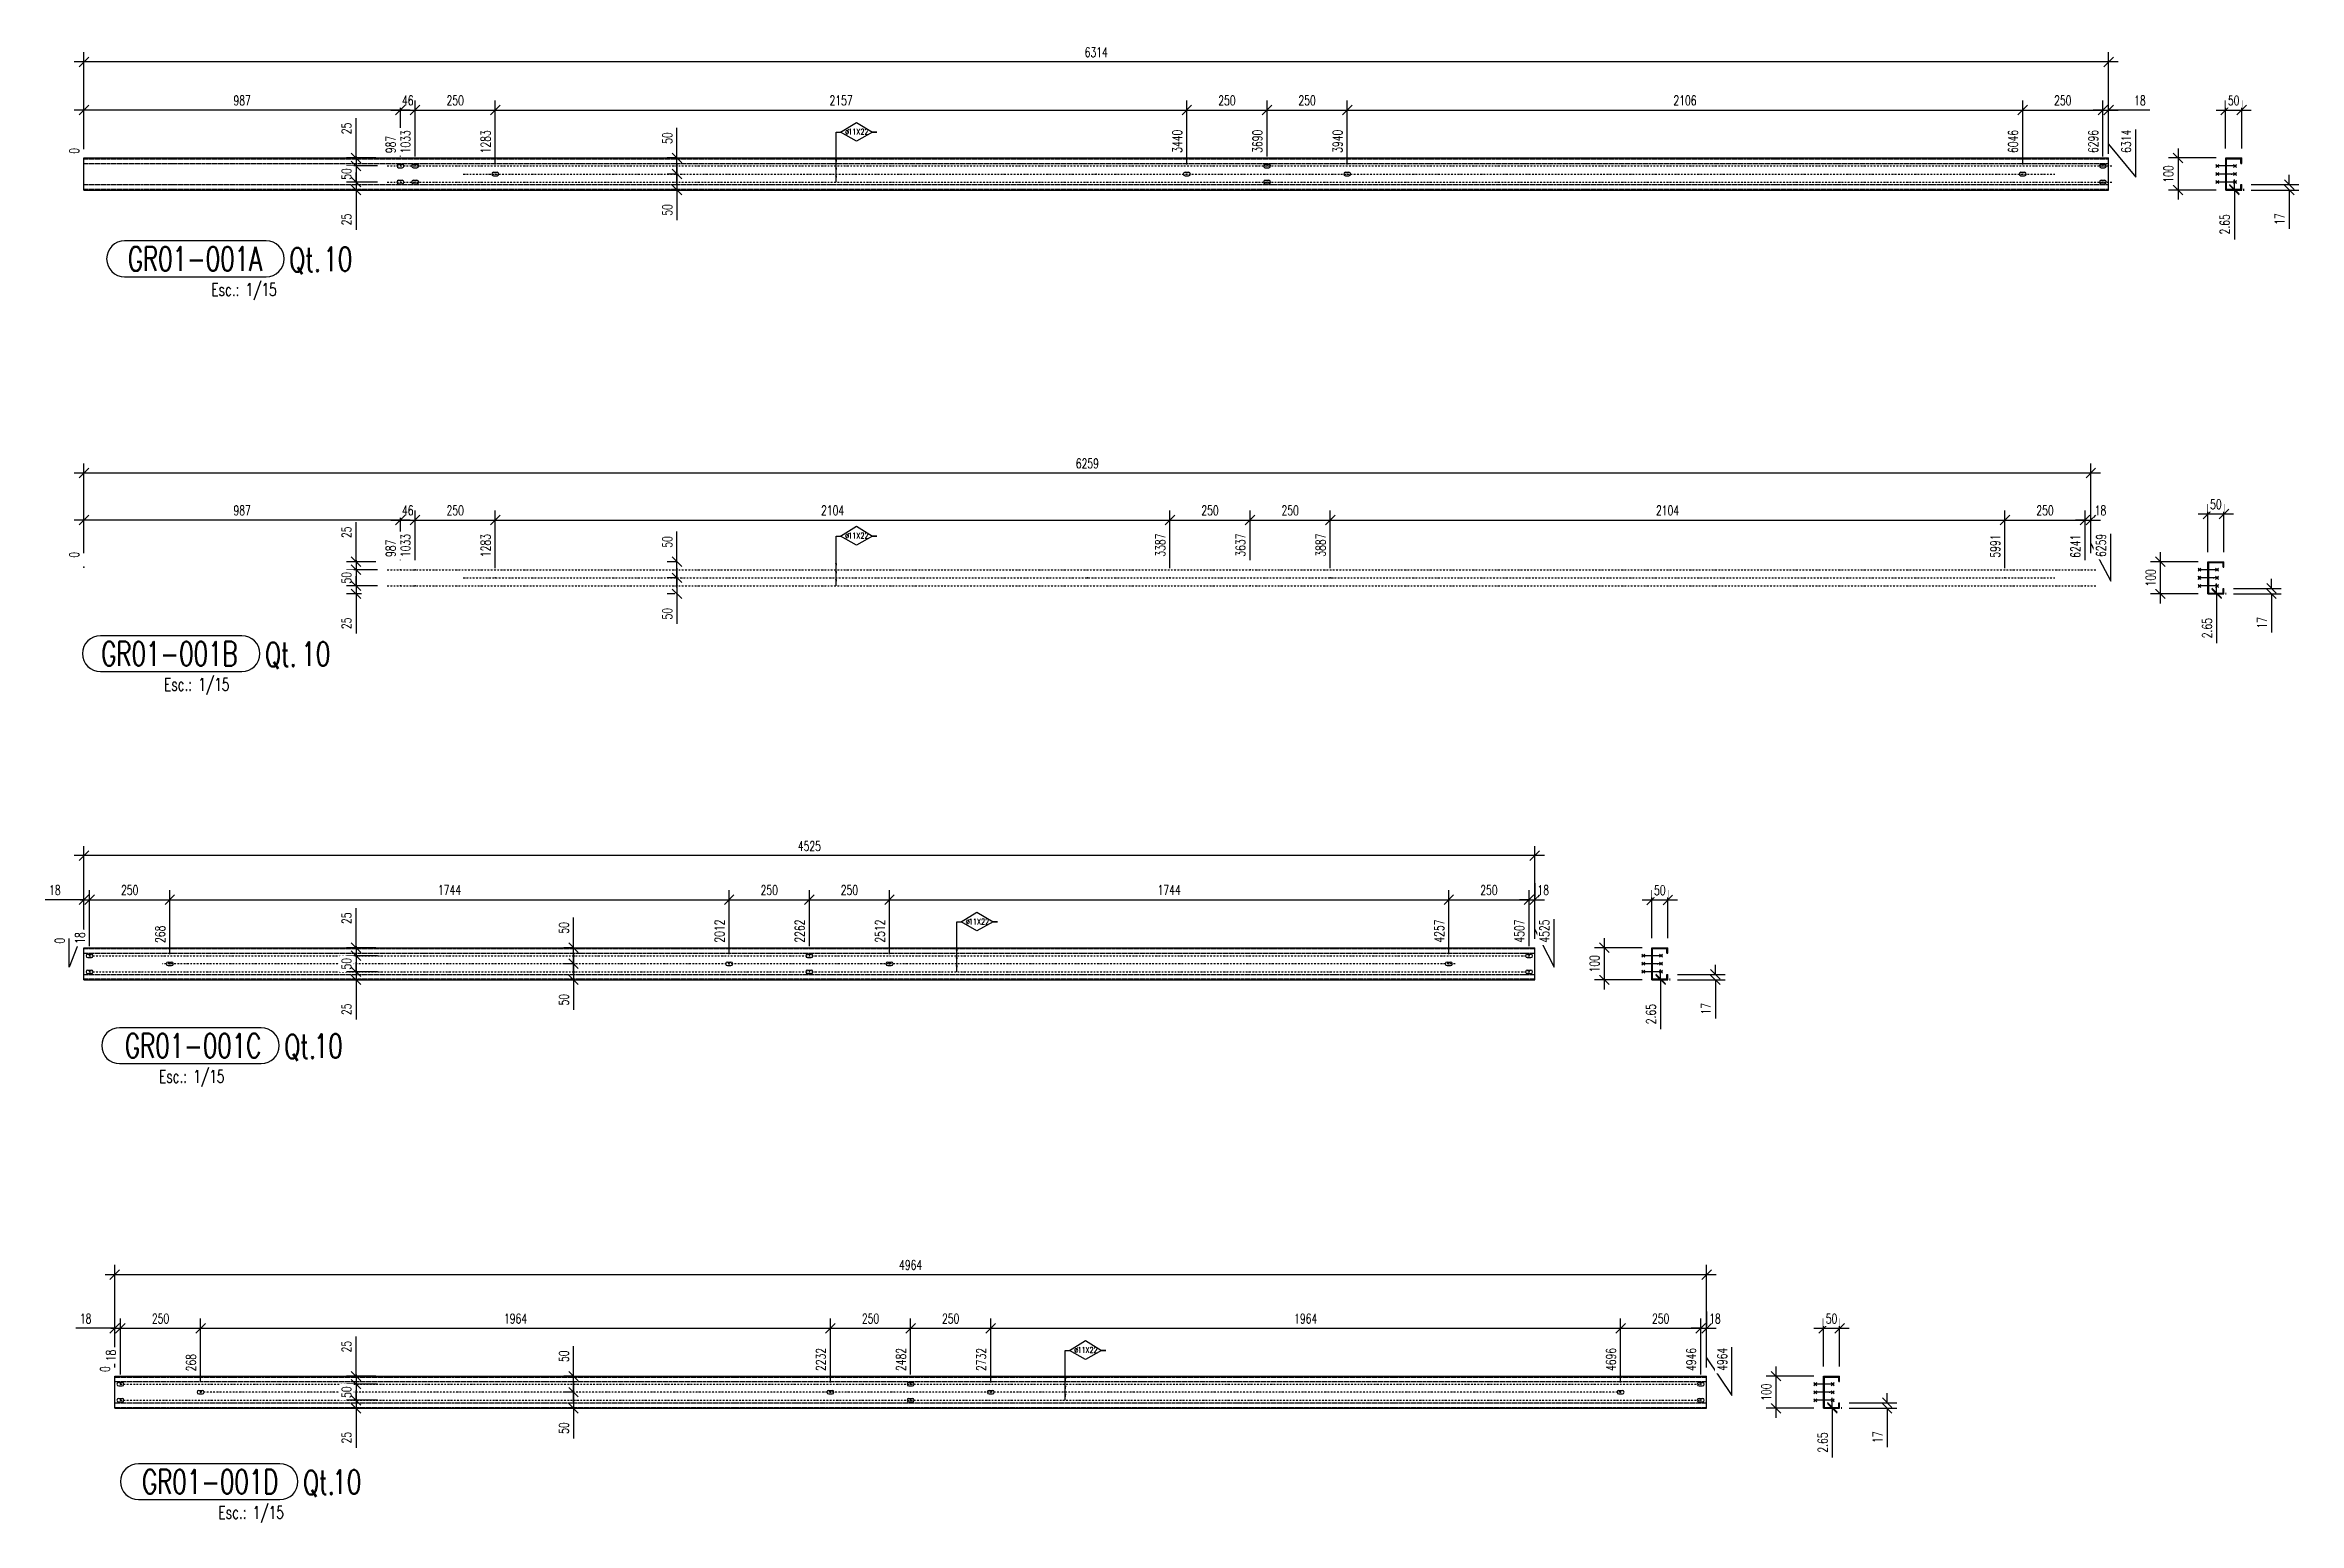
# Model space of a CAD drawing. Extents: x -19306 to -12278, y 10090 to 14699.
import ezdxf
from ezdxf.enums import TextEntityAlignment as Align

# ---------------------------------------------------------------- set-up
doc = ezdxf.new("R2010")
doc.units = 0
doc.header["$LTSCALE"] = 10
doc.header["$MEASUREMENT"] = 0
doc.linetypes.add('DASHDOT', pattern=[1, 0.5, -0.25, 0, -0.25])
doc.linetypes.add('HIDDEN', pattern=[0.375, 0.25, -0.125])
doc.layers.get('0').update_dxf_attribs({"linetype": 'CONTINUOUS'})
doc.layers.get('Defpoints').update_dxf_attribs({"linetype": 'CONTINUOUS'})
for name, color, linetype in [('A', 2, 'DASHDOT'), ('COTAS', 4, 'CONTINUOUS'), ('FORIR', 4, 'CONTINUOUS'), ('G', 3, 'CONTINUOUS'), ('MARK_QTA', 4, 'CONTINUOUS'), ('MARK_SLOT', 6, 'CONTINUOUS'), ('TR', 6, 'HIDDEN')]:
    doc.layers.add(name, color=color, linetype=linetype)
doc.styles.add('1', font='romans', dxfattribs={"width": 0.7, "height": 2.8})
doc.styles.add('MARK', font='ROMANS', dxfattribs={"width": 0.7})
doc.styles.add('ROMANS', font='romans.shx', dxfattribs={"width": 0.7})
doc.dimstyles.new('1-10', dxfattribs={"dimscale": 10, "dimtxt": 2, "dimasz": 2, "dimexe": 2, "dimexo": 2, "dimgap": 1, "dimtad": 1, "dimdec": 0, "dimzin": 0, "dimdsep": 46, "dimtxsty": 'ROMANS', "dimblk": 'OBLIQUE', "dimcen": 0, "dimdle": 2, "dimclrd": 1, "dimclre": 1, "dimclrt": 4, "dimadec": 0, "dimazin": 0, "dimtfac": 1, "dimtdec": 0, "dimtofl": 0, "dimtmove": 0, "dimatfit": 3, "dimfxl": 1, "dimtfill": 1, "dimtolj": 1, "dimtzin": 0, "dimarcsym": 0})
doc.dimstyles.new('1-15', dxfattribs={"dimscale": 15, "dimtxt": 2, "dimasz": 2, "dimexe": 2, "dimexo": 2, "dimgap": 1, "dimtad": 1, "dimdec": 0, "dimzin": 0, "dimdsep": 46, "dimtxsty": 'ROMANS', "dimblk": 'OBLIQUE', "dimcen": 0, "dimdle": 2, "dimclrd": 1, "dimclre": 1, "dimclrt": 4, "dimadec": 0, "dimazin": 0, "dimtfac": 1, "dimtdec": 0, "dimtofl": 0, "dimtmove": 0, "dimatfit": 3, "dimfxl": 1, "dimtfill": 1, "dimtolj": 1, "dimtzin": 0, "dimarcsym": 0})

msp = doc.modelspace()

# ---------------------------------------------------------------- texts
at = {"color": 4, "style": 'MARK', "width": 0.7}
for p in [(-18685.768, 13933.795), (-18833.336, 12702.491), (-18848.867, 11479.896), (-18663.492, 10120.131)]:
    msp.add_text('Esc.: 1/15', height=39.525, dxfattribs=at).set_placement(p, align=Align.MIDDLE)

# ---------------------------------------------------------------- blocks, each defined once
blk = doc.blocks.new('3D_INFOHOLE1')
blk.add_point((0, 0))
at = {"layer": 'FORIR', "flags": 1}
for tag, p in [('DIAMETER', (7.6, -4.3)), ('TYPE', (7.6, -19.3)), ('LENGTH', (7.6, -12))]:
    blk.add_attdef(tag, p, '', height=5.26, dxfattribs=at)
blk = doc.blocks.new('3D_INFOPOS')
blk.add_point((0, 0))
at = {"layer": 'FORIR', "flags": 1}
blk.add_attdef('POS_PEZ', (7.6, -4.3), '', height=5.26, dxfattribs=at)
blk = doc.blocks.new('M8_PRO')
at = {"layer": 'MARK_SLOT'}
blk.add_lwpolyline([(3.73, 7.47, 1), (3.73, 0), (33.15, 0, 1), (33.15, 7.47)], format="xyb", close=True, dxfattribs=at)
at = {"style": 'MARK', "width": 0.7, "flags": 1}
for tag, p in [('TRA_PEZ', (-2.51, 11.92)), ('TIP_PEZ', (-2.51, 9.24)), ('SUN_LIS', (-2.51, 10.85)), ('PUN_LIS', (-2.51, 11.39)), ('DES_PEZ', (-2.51, 10.31)), ('NOT_PEZ', (-2.51, 9.78)), ('COD_PEZ', (-2.51, 7.64)), ('COS_PEZ', (-2.51, 7.1)), ('ING_PEZ', (-2.51, 8.71)), ('MCL_PEZ', (-2.51, 8.17)), ('DIM_PRO', (-2.51, 6.57))]:
    blk.add_attdef(tag, p, '', height=0.35, dxfattribs=at)
at = {"style": 'MARK', "width": 0.7}
blk.add_attdef('MAR_PEZ', text='', height=5, dxfattribs=at).set_placement((13.59, 3.73), align=Align.MIDDLE)
at = {"layer": 'MARK_QTA', "style": 'MARK', "width": 0.7}
blk.add_text('Qt.', height=5, dxfattribs=at).set_placement((41.27, 3.31), align=Align.MIDDLE)
blk.add_attdef('QTA_PEZ', (81.82, 1.18), '', height=5, dxfattribs=at)
blk = doc.blocks.new('3D_INFOM')
blk.add_point((0, 0))
at = {"layer": 'FORIR', "flags": 1}
blk.add_attdef('MARK', (7.6, -4.3), '', height=5.26, dxfattribs=at)
blk = doc.blocks.new('MS')
at = {"color": 6}
for p, q in [((-4.7, 22.8), (4.7, 32.1)), ((-4.7, 32.1), (4.7, 22.8)), ((-4.7, -22.8), (4.7, -32.1)), ((-4.7, -32.1), (4.7, -22.8))]:
    blk.add_line(p, q, dxfattribs=at)
at = {"color": 3}
blk.add_line((0, -32.1), (0, 32.1), dxfattribs=at)
at = {"flags": 1}
for tag, p, height in [('DIAM', (0, 0), 8.01), ('AVAN', (1.3, -18.2), 5.26), ('TOLE', (1.3, -9.7), 5.26), ('DIET', (1.3, -24.6), 5.26)]:
    blk.add_attdef(tag, p, '', height=height, dxfattribs=at)
blk = doc.blocks.new('_OBLIQUE')
at = {"color": 0, "linetype": 'ByBlock'}
blk.add_line((-0.5, -0.5), (0.5, 0.5), dxfattribs=at)
blk = doc.blocks.new('*D26')
at = {"layer": 'COTAS', "color": 1, "lineweight": -2, "transparency": 16777216}
for p, q in [((-18168.1, 14496.4), (-19215.1, 14496.4)), ((-19185.1, 14377), (-19185.1, 14526.4)), ((-18198.1, 14352), (-18198.1, 14526.4))]:
    blk.add_line(p, q, dxfattribs=at)
at = {"layer": 'Defpoints', "color": 0, "transparency": 16777216}
for p in [(-19185.1, 14496.4), (-19185.1, 14347), (-18198.1, 14322)]:
    blk.add_point(p, dxfattribs=at)
at = {"layer": 'COTAS', "color": 1, "lineweight": -2, "transparency": 16777216, "xscale": 30, "yscale": 30, "zscale": 30, "rotation": 180}
blk.add_blockref('_OBLIQUE', (-19185.1, 14496.4), dxfattribs=at)
at = {"layer": 'COTAS', "color": 1, "lineweight": -2, "transparency": 16777216, "xscale": 30, "yscale": 30, "zscale": 30}
blk.add_blockref('_OBLIQUE', (-18198.1, 14496.4), dxfattribs=at)
at = {"layer": 'COTAS', "color": 4, "transparency": 16777216, "insert": (-18691.6, 14526.4), "char_height": 30, "attachment_point": 5, "style": 'ROMANS', "bg_fill": 3, "box_fill_scale": 1.25, "bg_fill_color": 256, "bg_fill_true_color": 13158600, "bg_fill_transparency": 0}
blk.add_mtext('\\A1;987', dxfattribs=at)
blk = doc.blocks.new('*D27')
at = {"layer": 'COTAS', "color": 1, "lineweight": -2, "transparency": 16777216}
for p, q in [((-18228.1, 14496.4), (-18122.1, 14496.4)), ((-18198.1, 14352), (-18198.1, 14526.4)), ((-18152.1, 14352), (-18152.1, 14526.4))]:
    blk.add_line(p, q, dxfattribs=at)
at = {"layer": 'Defpoints', "color": 0, "transparency": 16777216}
for p in [(-18198.1, 14322), (-18152.1, 14322)]:
    blk.add_point(p, dxfattribs=at)
at = {"layer": 'COTAS', "color": 4, "transparency": 16777216, "insert": (-18175.1, 14526.4), "char_height": 30, "attachment_point": 5, "style": 'ROMANS', "bg_fill": 3, "box_fill_scale": 1.25, "bg_fill_color": 256, "bg_fill_true_color": 13158600, "bg_fill_transparency": 0}
blk.add_mtext('\\A1;46', dxfattribs=at)
at = {"layer": 'Defpoints', "color": 0, "transparency": 16777216}
blk.add_point((-18152.1, 14496.4), dxfattribs=at)
at = {"layer": 'COTAS', "color": 1, "lineweight": -2, "transparency": 16777216, "xscale": 30, "yscale": 30, "zscale": 30, "rotation": 180}
blk.add_blockref('_OBLIQUE', (-18198.1, 14496.4), dxfattribs=at)
at = {"layer": 'COTAS', "color": 1, "lineweight": -2, "transparency": 16777216, "xscale": 30, "yscale": 30, "zscale": 30}
blk.add_blockref('_OBLIQUE', (-18152.1, 14496.4), dxfattribs=at)
blk = doc.blocks.new('*D28')
at = {"layer": 'COTAS', "color": 1, "lineweight": -2, "transparency": 16777216}
for p, q in [((-18182.1, 14496.4), (-17872.1, 14496.4)), ((-18152.1, 14352), (-18152.1, 14526.4)), ((-17902.1, 14327), (-17902.1, 14526.4))]:
    blk.add_line(p, q, dxfattribs=at)
at = {"layer": 'Defpoints', "color": 0, "transparency": 16777216}
for p in [(-17902.1, 14496.4), (-18152.1, 14322), (-17902.1, 14297)]:
    blk.add_point(p, dxfattribs=at)
at = {"layer": 'COTAS', "color": 1, "lineweight": -2, "transparency": 16777216, "xscale": 30, "yscale": 30, "zscale": 30, "rotation": 180}
blk.add_blockref('_OBLIQUE', (-18152.1, 14496.4), dxfattribs=at)
at = {"layer": 'COTAS', "color": 1, "lineweight": -2, "transparency": 16777216, "xscale": 30, "yscale": 30, "zscale": 30}
blk.add_blockref('_OBLIQUE', (-17902.1, 14496.4), dxfattribs=at)
at = {"layer": 'COTAS', "color": 4, "transparency": 16777216, "insert": (-18027.1, 14526.4), "char_height": 30, "attachment_point": 5, "style": 'ROMANS', "bg_fill": 3, "box_fill_scale": 1.25, "bg_fill_color": 256, "bg_fill_true_color": 13158600, "bg_fill_transparency": 0}
blk.add_mtext('\\A1;250', dxfattribs=at)
blk = doc.blocks.new('*D29')
at = {"layer": 'COTAS', "color": 1, "lineweight": -2, "transparency": 16777216}
for p, q in [((-17932.1, 14496.4), (-15715.6, 14496.4)), ((-17902.1, 14327), (-17902.1, 14526.4)), ((-15745.6, 14327), (-15745.6, 14526.4))]:
    blk.add_line(p, q, dxfattribs=at)
at = {"layer": 'Defpoints', "color": 0, "transparency": 16777216}
for p in [(-15745.6, 14496.4), (-17902.1, 14297), (-15745.6, 14297)]:
    blk.add_point(p, dxfattribs=at)
at = {"layer": 'COTAS', "color": 1, "lineweight": -2, "transparency": 16777216, "xscale": 30, "yscale": 30, "zscale": 30, "rotation": 180}
blk.add_blockref('_OBLIQUE', (-17902.1, 14496.4), dxfattribs=at)
at = {"layer": 'COTAS', "color": 1, "lineweight": -2, "transparency": 16777216, "xscale": 30, "yscale": 30, "zscale": 30}
blk.add_blockref('_OBLIQUE', (-15745.6, 14496.4), dxfattribs=at)
at = {"layer": 'COTAS', "color": 4, "transparency": 16777216, "insert": (-16823.8, 14526.4), "char_height": 30, "attachment_point": 5, "style": 'ROMANS', "bg_fill": 3, "box_fill_scale": 1.25, "bg_fill_color": 256, "bg_fill_true_color": 13158600, "bg_fill_transparency": 0}
blk.add_mtext('\\A1;2157', dxfattribs=at)
blk = doc.blocks.new('*D30')
at = {"layer": 'COTAS', "color": 1, "lineweight": -2, "transparency": 16777216}
for p, q in [((-15775.6, 14496.4), (-15465.6, 14496.4)), ((-15745.6, 14327), (-15745.6, 14526.4)), ((-15495.6, 14352), (-15495.6, 14526.4))]:
    blk.add_line(p, q, dxfattribs=at)
at = {"layer": 'Defpoints', "color": 0, "transparency": 16777216}
for p in [(-15495.6, 14496.4), (-15745.6, 14297), (-15495.6, 14322)]:
    blk.add_point(p, dxfattribs=at)
at = {"layer": 'COTAS', "color": 1, "lineweight": -2, "transparency": 16777216, "xscale": 30, "yscale": 30, "zscale": 30, "rotation": 180}
blk.add_blockref('_OBLIQUE', (-15745.6, 14496.4), dxfattribs=at)
at = {"layer": 'COTAS', "color": 1, "lineweight": -2, "transparency": 16777216, "xscale": 30, "yscale": 30, "zscale": 30}
blk.add_blockref('_OBLIQUE', (-15495.6, 14496.4), dxfattribs=at)
at = {"layer": 'COTAS', "color": 4, "transparency": 16777216, "insert": (-15620.6, 14526.4), "char_height": 30, "attachment_point": 5, "style": 'ROMANS', "bg_fill": 3, "box_fill_scale": 1.25, "bg_fill_color": 256, "bg_fill_true_color": 13158600, "bg_fill_transparency": 0}
blk.add_mtext('\\A1;250', dxfattribs=at)
blk = doc.blocks.new('*D31')
at = {"layer": 'COTAS', "color": 1, "lineweight": -2, "transparency": 16777216}
for p, q in [((-15525.6, 14496.4), (-15215.6, 14496.4)), ((-15495.6, 14352), (-15495.6, 14526.4)), ((-15245.6, 14327), (-15245.6, 14526.4))]:
    blk.add_line(p, q, dxfattribs=at)
at = {"layer": 'Defpoints', "color": 0, "transparency": 16777216}
for p in [(-15245.6, 14496.4), (-15495.6, 14322), (-15245.6, 14297)]:
    blk.add_point(p, dxfattribs=at)
at = {"layer": 'COTAS', "color": 1, "lineweight": -2, "transparency": 16777216, "xscale": 30, "yscale": 30, "zscale": 30, "rotation": 180}
blk.add_blockref('_OBLIQUE', (-15495.6, 14496.4), dxfattribs=at)
at = {"layer": 'COTAS', "color": 1, "lineweight": -2, "transparency": 16777216, "xscale": 30, "yscale": 30, "zscale": 30}
blk.add_blockref('_OBLIQUE', (-15245.6, 14496.4), dxfattribs=at)
at = {"layer": 'COTAS', "color": 4, "transparency": 16777216, "insert": (-15370.6, 14526.4), "char_height": 30, "attachment_point": 5, "style": 'ROMANS', "bg_fill": 3, "box_fill_scale": 1.25, "bg_fill_color": 256, "bg_fill_true_color": 13158600, "bg_fill_transparency": 0}
blk.add_mtext('\\A1;250', dxfattribs=at)
blk = doc.blocks.new('*D32')
at = {"layer": 'COTAS', "color": 1, "lineweight": -2, "transparency": 16777216}
for p, q in [((-15275.6, 14496.4), (-13109.1, 14496.4)), ((-15245.6, 14327), (-15245.6, 14526.4)), ((-13139.1, 14327), (-13139.1, 14526.4))]:
    blk.add_line(p, q, dxfattribs=at)
at = {"layer": 'Defpoints', "color": 0, "transparency": 16777216}
for p in [(-13139.1, 14496.4), (-15245.6, 14297), (-13139.1, 14297)]:
    blk.add_point(p, dxfattribs=at)
at = {"layer": 'COTAS', "color": 1, "lineweight": -2, "transparency": 16777216, "xscale": 30, "yscale": 30, "zscale": 30, "rotation": 180}
blk.add_blockref('_OBLIQUE', (-15245.6, 14496.4), dxfattribs=at)
at = {"layer": 'COTAS', "color": 1, "lineweight": -2, "transparency": 16777216, "xscale": 30, "yscale": 30, "zscale": 30}
blk.add_blockref('_OBLIQUE', (-13139.1, 14496.4), dxfattribs=at)
at = {"layer": 'COTAS', "color": 4, "transparency": 16777216, "insert": (-14192.3, 14526.4), "char_height": 30, "attachment_point": 5, "style": 'ROMANS', "bg_fill": 3, "box_fill_scale": 1.25, "bg_fill_color": 256, "bg_fill_true_color": 13158600, "bg_fill_transparency": 0}
blk.add_mtext('\\A1;2106', dxfattribs=at)
blk = doc.blocks.new('*D33')
at = {"layer": 'COTAS', "color": 1, "lineweight": -2, "transparency": 16777216}
for p, q in [((-13169.1, 14496.4), (-12859.1, 14496.4)), ((-13139.1, 14327), (-13139.1, 14526.4)), ((-12889.1, 14352), (-12889.1, 14526.4))]:
    blk.add_line(p, q, dxfattribs=at)
at = {"layer": 'Defpoints', "color": 0, "transparency": 16777216}
for p in [(-12889.1, 14496.4), (-13139.1, 14297), (-12889.1, 14322)]:
    blk.add_point(p, dxfattribs=at)
at = {"layer": 'COTAS', "color": 1, "lineweight": -2, "transparency": 16777216, "xscale": 30, "yscale": 30, "zscale": 30, "rotation": 180}
blk.add_blockref('_OBLIQUE', (-13139.1, 14496.4), dxfattribs=at)
at = {"layer": 'COTAS', "color": 1, "lineweight": -2, "transparency": 16777216, "xscale": 30, "yscale": 30, "zscale": 30}
blk.add_blockref('_OBLIQUE', (-12889.1, 14496.4), dxfattribs=at)
at = {"layer": 'COTAS', "color": 4, "transparency": 16777216, "insert": (-13014.1, 14526.4), "char_height": 30, "attachment_point": 5, "style": 'ROMANS', "bg_fill": 3, "box_fill_scale": 1.25, "bg_fill_color": 256, "bg_fill_true_color": 13158600, "bg_fill_transparency": 0}
blk.add_mtext('\\A1;250', dxfattribs=at)
blk = doc.blocks.new('*D34')
at = {"layer": 'COTAS', "color": 1, "lineweight": -2, "transparency": 16777216}
for p, q in [((-12889.1, 14496.4), (-12919.1, 14496.4)), ((-12889.1, 14352), (-12889.1, 14526.4)), ((-12889.1, 14496.4), (-12871.1, 14496.4)), ((-12871.1, 14377), (-12871.1, 14526.4)), ((-12871.1, 14496.4), (-12841.1, 14496.4)), ((-12743.1, 14496.4), (-12871.1, 14496.4))]:
    blk.add_line(p, q, dxfattribs=at)
at = {"layer": 'Defpoints', "color": 0, "transparency": 16777216}
for p in [(-12871.1, 14496.4), (-12871.1, 14347), (-12889.1, 14322)]:
    blk.add_point(p, dxfattribs=at)
at = {"layer": 'COTAS', "color": 1, "lineweight": -2, "transparency": 16777216, "xscale": 30, "yscale": 30, "zscale": 30}
blk.add_blockref('_OBLIQUE', (-12889.1, 14496.4), dxfattribs=at)
at = {"layer": 'COTAS', "color": 1, "lineweight": -2, "transparency": 16777216, "xscale": 30, "yscale": 30, "zscale": 30, "rotation": 180}
blk.add_blockref('_OBLIQUE', (-12871.1, 14496.4), dxfattribs=at)
at = {"layer": 'COTAS', "color": 4, "transparency": 16777216, "insert": (-12773.6, 14526.4), "char_height": 30, "attachment_point": 5, "style": 'ROMANS', "bg_fill": 3, "box_fill_scale": 1.25, "bg_fill_color": 256, "bg_fill_true_color": 13158600, "bg_fill_transparency": 0}
blk.add_mtext('\\A1;18', dxfattribs=at)
blk = doc.blocks.new('*D35')
at = {"layer": 'COTAS', "color": 1, "lineweight": -2, "transparency": 16777216}
blk.add_line((-19185.1, 14374.4), (-19185.1, 14376), dxfattribs=at)
at = {"layer": 'COTAS', "color": 4, "transparency": 16777216, "insert": (-19215.1, 14369), "char_height": 30, "attachment_point": 5, "rotation": 90, "style": 'ROMANS', "bg_fill": 3, "box_fill_scale": 1.25, "bg_fill_color": 256, "bg_fill_true_color": 13158600, "bg_fill_transparency": 0}
blk.add_mtext('\\A1;0', dxfattribs=at)
at = {"layer": 'Defpoints', "color": 0, "transparency": 16777216}
for p in [(-19185.1, 14347), (-19185.1, 14347), (-19185.1, 14344.4)]:
    blk.add_point(p, dxfattribs=at)
blk = doc.blocks.new('*D36')
at = {"layer": 'COTAS', "color": 1, "lineweight": -2, "transparency": 16777216}
blk.add_line((-18198.1, 14352), (-18198.1, 14416), dxfattribs=at)
at = {"layer": 'Defpoints', "color": 0, "transparency": 16777216}
blk.add_point((-19185.1, 14347), dxfattribs=at)
at = {"layer": 'COTAS', "color": 4, "transparency": 16777216, "insert": (-18228.1, 14389), "char_height": 30, "attachment_point": 5, "rotation": 90, "style": 'ROMANS', "bg_fill": 3, "box_fill_scale": 1.25, "bg_fill_color": 256, "bg_fill_true_color": 13158600, "bg_fill_transparency": 0}
blk.add_mtext('\\A1;987', dxfattribs=at)
at = {"layer": 'Defpoints', "color": 0, "transparency": 16777216}
for p in [(-18198.1, 14347), (-18198.1, 14322)]:
    blk.add_point(p, dxfattribs=at)
blk = doc.blocks.new('*D37')
at = {"layer": 'COTAS', "color": 1, "lineweight": -2, "transparency": 16777216}
blk.add_line((-18152.1, 14352), (-18152.1, 14433), dxfattribs=at)
at = {"layer": 'Defpoints', "color": 0, "transparency": 16777216}
blk.add_point((-19185.1, 14347), dxfattribs=at)
at = {"layer": 'COTAS', "color": 4, "transparency": 16777216, "insert": (-18182.1, 14397.5), "char_height": 30, "attachment_point": 5, "rotation": 90, "style": 'ROMANS', "bg_fill": 3, "box_fill_scale": 1.25, "bg_fill_color": 256, "bg_fill_true_color": 13158600, "bg_fill_transparency": 0}
blk.add_mtext('\\A1;1033', dxfattribs=at)
at = {"layer": 'Defpoints', "color": 0, "transparency": 16777216}
for p in [(-18152.1, 14347), (-18152.1, 14322)]:
    blk.add_point(p, dxfattribs=at)
blk = doc.blocks.new('*D38')
at = {"layer": 'COTAS', "color": 1, "lineweight": -2, "transparency": 16777216}
blk.add_line((-17902.1, 14327), (-17902.1, 14433), dxfattribs=at)
at = {"layer": 'Defpoints', "color": 0, "transparency": 16777216}
for p in [(-19185.1, 14347), (-17902.1, 14297)]:
    blk.add_point(p, dxfattribs=at)
at = {"layer": 'COTAS', "color": 4, "transparency": 16777216, "insert": (-17932.1, 14397.5), "char_height": 30, "attachment_point": 5, "rotation": 90, "style": 'ROMANS', "bg_fill": 3, "box_fill_scale": 1.25, "bg_fill_color": 256, "bg_fill_true_color": 13158600, "bg_fill_transparency": 0}
blk.add_mtext('\\A1;1283', dxfattribs=at)
at = {"layer": 'Defpoints', "color": 0, "transparency": 16777216}
blk.add_point((-17902.1, 14347), dxfattribs=at)
blk = doc.blocks.new('*D39')
at = {"layer": 'COTAS', "color": 1, "lineweight": -2, "transparency": 16777216}
blk.add_line((-15745.6, 14327), (-15745.6, 14436), dxfattribs=at)
at = {"layer": 'Defpoints', "color": 0, "transparency": 16777216}
for p in [(-19185.1, 14347), (-15745.6, 14297)]:
    blk.add_point(p, dxfattribs=at)
at = {"layer": 'COTAS', "color": 4, "transparency": 16777216, "insert": (-15775.6, 14399), "char_height": 30, "attachment_point": 5, "rotation": 90, "style": 'ROMANS', "bg_fill": 3, "box_fill_scale": 1.25, "bg_fill_color": 256, "bg_fill_true_color": 13158600, "bg_fill_transparency": 0}
blk.add_mtext('\\A1;3440', dxfattribs=at)
at = {"layer": 'Defpoints', "color": 0, "transparency": 16777216}
blk.add_point((-15745.6, 14347), dxfattribs=at)
blk = doc.blocks.new('*D40')
at = {"layer": 'COTAS', "color": 1, "lineweight": -2, "transparency": 16777216}
blk.add_line((-15495.6, 14352), (-15495.6, 14436), dxfattribs=at)
at = {"layer": 'Defpoints', "color": 0, "transparency": 16777216}
blk.add_point((-19185.1, 14347), dxfattribs=at)
at = {"layer": 'COTAS', "color": 4, "transparency": 16777216, "insert": (-15525.6, 14399), "char_height": 30, "attachment_point": 5, "rotation": 90, "style": 'ROMANS', "bg_fill": 3, "box_fill_scale": 1.25, "bg_fill_color": 256, "bg_fill_true_color": 13158600, "bg_fill_transparency": 0}
blk.add_mtext('\\A1;3690', dxfattribs=at)
at = {"layer": 'Defpoints', "color": 0, "transparency": 16777216}
for p in [(-15495.6, 14347), (-15495.6, 14322)]:
    blk.add_point(p, dxfattribs=at)
blk = doc.blocks.new('*D41')
at = {"layer": 'COTAS', "color": 1, "lineweight": -2, "transparency": 16777216}
blk.add_line((-15245.6, 14327), (-15245.6, 14436), dxfattribs=at)
at = {"layer": 'Defpoints', "color": 0, "transparency": 16777216}
for p in [(-19185.1, 14347), (-15245.6, 14297)]:
    blk.add_point(p, dxfattribs=at)
at = {"layer": 'COTAS', "color": 4, "transparency": 16777216, "insert": (-15275.6, 14399), "char_height": 30, "attachment_point": 5, "rotation": 90, "style": 'ROMANS', "bg_fill": 3, "box_fill_scale": 1.25, "bg_fill_color": 256, "bg_fill_true_color": 13158600, "bg_fill_transparency": 0}
blk.add_mtext('\\A1;3940', dxfattribs=at)
at = {"layer": 'Defpoints', "color": 0, "transparency": 16777216}
blk.add_point((-15245.6, 14347), dxfattribs=at)
blk = doc.blocks.new('*D42')
at = {"layer": 'COTAS', "color": 1, "lineweight": -2, "transparency": 16777216}
blk.add_line((-13139.1, 14327), (-13139.1, 14435), dxfattribs=at)
at = {"layer": 'Defpoints', "color": 0, "transparency": 16777216}
for p in [(-19185.1, 14347), (-13139.1, 14297)]:
    blk.add_point(p, dxfattribs=at)
at = {"layer": 'COTAS', "color": 4, "transparency": 16777216, "insert": (-13169.1, 14398.5), "char_height": 30, "attachment_point": 5, "rotation": 90, "style": 'ROMANS', "bg_fill": 3, "box_fill_scale": 1.25, "bg_fill_color": 256, "bg_fill_true_color": 13158600, "bg_fill_transparency": 0}
blk.add_mtext('\\A1;6046', dxfattribs=at)
at = {"layer": 'Defpoints', "color": 0, "transparency": 16777216}
blk.add_point((-13139.1, 14347), dxfattribs=at)
blk = doc.blocks.new('*D43')
at = {"layer": 'COTAS', "color": 1, "lineweight": -2, "transparency": 16777216}
blk.add_line((-12889.1, 14352), (-12889.1, 14435), dxfattribs=at)
at = {"layer": 'Defpoints', "color": 0, "transparency": 16777216}
blk.add_point((-19185.1, 14347), dxfattribs=at)
at = {"layer": 'COTAS', "color": 4, "transparency": 16777216, "insert": (-12919.1, 14398.5), "char_height": 30, "attachment_point": 5, "rotation": 90, "style": 'ROMANS', "bg_fill": 3, "box_fill_scale": 1.25, "bg_fill_color": 256, "bg_fill_true_color": 13158600, "bg_fill_transparency": 0}
blk.add_mtext('\\A1;6296', dxfattribs=at)
at = {"layer": 'Defpoints', "color": 0, "transparency": 16777216}
for p in [(-12889.1, 14347), (-12889.1, 14322)]:
    blk.add_point(p, dxfattribs=at)
blk = doc.blocks.new('*D44')
at = {"layer": 'COTAS', "color": 1, "lineweight": -2, "transparency": 16777216}
for p, q in [((-12786.5, 14287), (-12786.5, 14436)), ((-12871.1, 14360), (-12871.1, 14390)), ((-12871.1, 14390), (-12786.5, 14287))]:
    blk.add_line(p, q, dxfattribs=at)
at = {"layer": 'Defpoints', "color": 0, "transparency": 16777216}
blk.add_point((-19185.1, 14347), dxfattribs=at)
at = {"layer": 'COTAS', "color": 4, "transparency": 16777216, "insert": (-12816.5, 14399), "char_height": 30, "attachment_point": 5, "rotation": 90, "style": 'ROMANS', "bg_fill": 3, "box_fill_scale": 1.25, "bg_fill_color": 256, "bg_fill_true_color": 13158600, "bg_fill_transparency": 0}
blk.add_mtext('\\A1;6314', dxfattribs=at)
at = {"layer": 'Defpoints', "color": 0, "transparency": 16777216}
for p in [(-12786.5, 14347), (-12871.1, 14330)]:
    blk.add_point(p, dxfattribs=at)
blk = doc.blocks.new('*D45')
at = {"layer": 'COTAS', "color": 1, "lineweight": -2, "transparency": 16777216}
for p, q in [((-12841.1, 14646.6), (-19215.1, 14646.6)), ((-19185.1, 14377), (-19185.1, 14676.6)), ((-12871.1, 14377), (-12871.1, 14676.6))]:
    blk.add_line(p, q, dxfattribs=at)
at = {"layer": 'Defpoints', "color": 0, "transparency": 16777216}
for p in [(-19185.1, 14646.6), (-19185.1, 14347), (-12871.1, 14347)]:
    blk.add_point(p, dxfattribs=at)
at = {"layer": 'COTAS', "color": 1, "lineweight": -2, "transparency": 16777216, "xscale": 30, "yscale": 30, "zscale": 30, "rotation": 180}
blk.add_blockref('_OBLIQUE', (-19185.1, 14646.6), dxfattribs=at)
at = {"layer": 'COTAS', "color": 1, "lineweight": -2, "transparency": 16777216, "xscale": 30, "yscale": 30, "zscale": 30}
blk.add_blockref('_OBLIQUE', (-12871.1, 14646.6), dxfattribs=at)
at = {"layer": 'COTAS', "color": 4, "transparency": 16777216, "insert": (-16028.1, 14676.6), "char_height": 30, "attachment_point": 5, "style": 'ROMANS', "bg_fill": 3, "box_fill_scale": 1.25, "bg_fill_color": 256, "bg_fill_true_color": 13158600, "bg_fill_transparency": 0}
blk.add_mtext('\\A1;6314', dxfattribs=at)
blk = doc.blocks.new('*D46')
at = {"layer": 'COTAS', "color": 1, "lineweight": -2, "transparency": 16777216}
for p, q in [((-12536.2, 14496.3), (-12426.2, 14496.3)), ((-12506.2, 14377), (-12506.2, 14526.3)), ((-12456.2, 14377), (-12456.2, 14526.3))]:
    blk.add_line(p, q, dxfattribs=at)
at = {"layer": 'Defpoints', "color": 0, "transparency": 16777216}
for p in [(-12506.2, 14347), (-12456.2, 14347)]:
    blk.add_point(p, dxfattribs=at)
at = {"layer": 'COTAS', "color": 1, "lineweight": -2, "transparency": 16777216, "xscale": 30, "yscale": 30, "zscale": 30, "rotation": 180}
blk.add_blockref('_OBLIQUE', (-12506.2, 14496.3), dxfattribs=at)
at = {"layer": 'COTAS', "color": 1, "lineweight": -2, "transparency": 16777216, "xscale": 30, "yscale": 30, "zscale": 30}
blk.add_blockref('_OBLIQUE', (-12456.2, 14496.3), dxfattribs=at)
at = {"layer": 'COTAS', "color": 4, "transparency": 16777216, "insert": (-12481.2, 14526.3), "char_height": 30, "attachment_point": 5, "style": 'ROMANS', "bg_fill": 3, "box_fill_scale": 1.25, "bg_fill_color": 256, "bg_fill_true_color": 13158600, "bg_fill_transparency": 0}
blk.add_mtext('\\A1;50', dxfattribs=at)
at = {"layer": 'Defpoints', "color": 0, "transparency": 16777216}
blk.add_point((-12456.2, 14496.3), dxfattribs=at)
blk = doc.blocks.new('*D47')
at = {"layer": 'COTAS', "color": 1, "lineweight": -2, "transparency": 16777216}
for p, q in [((-12536.2, 14347), (-12684.6, 14347)), ((-12654.6, 14377), (-12654.6, 14217)), ((-12536.2, 14247), (-12684.6, 14247))]:
    blk.add_line(p, q, dxfattribs=at)
at = {"layer": 'Defpoints', "color": 0, "transparency": 16777216}
for p in [(-12506.2, 14347), (-12506.2, 14247)]:
    blk.add_point(p, dxfattribs=at)
at = {"layer": 'COTAS', "color": 1, "lineweight": -2, "transparency": 16777216, "xscale": 30, "yscale": 30, "zscale": 30}
for p, rotation in [((-12654.6, 14347), 90), ((-12654.6, 14247), 270)]:
    blk.add_blockref('_OBLIQUE', p, dxfattribs=dict(at, rotation=rotation))
at = {"layer": 'COTAS', "color": 4, "transparency": 16777216, "insert": (-12684.6, 14297), "char_height": 30, "attachment_point": 5, "rotation": 90, "style": 'ROMANS', "bg_fill": 3, "box_fill_scale": 1.25, "bg_fill_color": 256, "bg_fill_true_color": 13158600, "bg_fill_transparency": 0}
blk.add_mtext('\\A1;100', dxfattribs=at)
at = {"layer": 'Defpoints', "color": 0, "transparency": 16777216}
blk.add_point((-12654.6, 14247), dxfattribs=at)
blk = doc.blocks.new('*D48')
at = {"layer": 'COTAS', "color": 1, "lineweight": -2, "transparency": 16777216}
for p, q in [((-12307.7, 14264), (-12307.7, 14294)), ((-12426.2, 14264), (-12277.7, 14264)), ((-12426.2, 14247), (-12277.7, 14247)), ((-12307.7, 14247), (-12307.7, 14126))]:
    blk.add_line(p, q, dxfattribs=at)
at = {"layer": 'Defpoints', "color": 0, "transparency": 16777216}
for p in [(-12456.2, 14264), (-12456.2, 14247), (-12307.7, 14247)]:
    blk.add_point(p, dxfattribs=at)
at = {"layer": 'COTAS', "color": 1, "lineweight": -2, "transparency": 16777216, "xscale": 30, "yscale": 30, "zscale": 30}
for p, rotation in [((-12307.7, 14264), 270), ((-12307.7, 14247), 90)]:
    blk.add_blockref('_OBLIQUE', p, dxfattribs=dict(at, rotation=rotation))
at = {"layer": 'COTAS', "color": 4, "transparency": 16777216, "insert": (-12337.7, 14156.5), "char_height": 30, "attachment_point": 5, "rotation": 90, "style": 'ROMANS', "bg_fill": 3, "box_fill_scale": 1.25, "bg_fill_color": 256, "bg_fill_true_color": 13158600, "bg_fill_transparency": 0}
blk.add_mtext('\\A1;17', dxfattribs=at)
blk = doc.blocks.new('*D49')
at = {"layer": 'COTAS', "color": 1, "lineweight": -2, "transparency": 16777216}
for p, q in [((-12478.9, 14249.7), (-12478.9, 14279.7)), ((-12478.9, 14247), (-12478.9, 14093)), ((-12451.2, 14249.7), (-12448.9, 14249.7)), ((-12451.2, 14247), (-12448.9, 14247))]:
    blk.add_line(p, q, dxfattribs=at)
at = {"layer": 'Defpoints', "color": 0, "transparency": 16777216}
for p in [(-12481.2, 14249.7), (-12481.2, 14247), (-12478.9, 14247)]:
    blk.add_point(p, dxfattribs=at)
at = {"layer": 'COTAS', "color": 1, "lineweight": -2, "transparency": 16777216, "xscale": 30, "yscale": 30, "zscale": 30}
for p, rotation in [((-12478.9, 14249.7), 270), ((-12478.9, 14247), 90)]:
    blk.add_blockref('_OBLIQUE', p, dxfattribs=dict(at, rotation=rotation))
at = {"layer": 'COTAS', "color": 4, "transparency": 16777216, "insert": (-12508.9, 14140), "char_height": 30, "attachment_point": 5, "rotation": 90, "style": 'ROMANS', "bg_fill": 3, "box_fill_scale": 1.25, "bg_fill_color": 256, "bg_fill_true_color": 13158600, "bg_fill_transparency": 0}
blk.add_mtext('\\A1;2.65', dxfattribs=at)
blk = doc.blocks.new('*D50')
at = {"layer": 'COTAS', "color": 1, "lineweight": -2, "transparency": 16777216}
for p, q in [((-18336.2, 14347), (-18336.2, 14471)), ((-18274.8, 14347), (-18366.2, 14347)), ((-18269.1, 14322), (-18366.2, 14322)), ((-18336.2, 14322), (-18336.2, 14292))]:
    blk.add_line(p, q, dxfattribs=at)
at = {"layer": 'Defpoints', "color": 0, "transparency": 16777216}
for p in [(-18336.2, 14347), (-18244.8, 14347), (-18239.1, 14322)]:
    blk.add_point(p, dxfattribs=at)
at = {"layer": 'COTAS', "color": 1, "lineweight": -2, "transparency": 16777216, "xscale": 30, "yscale": 30, "zscale": 30}
for p, rotation in [((-18336.2, 14347), 270), ((-18336.2, 14322), 90)]:
    blk.add_blockref('_OBLIQUE', p, dxfattribs=dict(at, rotation=rotation))
at = {"layer": 'COTAS', "color": 4, "transparency": 16777216, "insert": (-18366.2, 14439), "char_height": 30, "attachment_point": 5, "rotation": 90, "style": 'ROMANS', "bg_fill": 3, "box_fill_scale": 1.25, "bg_fill_color": 256, "bg_fill_true_color": 13158600, "bg_fill_transparency": 0}
blk.add_mtext('\\A1;25', dxfattribs=at)
blk = doc.blocks.new('*D51')
at = {"layer": 'COTAS', "color": 1, "lineweight": -2, "transparency": 16777216}
for p, q in [((-18336.2, 14352), (-18336.2, 14242)), ((-18269.1, 14322), (-18366.2, 14322)), ((-18269.1, 14272), (-18366.2, 14272))]:
    blk.add_line(p, q, dxfattribs=at)
at = {"layer": 'Defpoints', "color": 0, "transparency": 16777216}
for p in [(-18239.1, 14322), (-18239.1, 14272)]:
    blk.add_point(p, dxfattribs=at)
at = {"layer": 'COTAS', "color": 1, "lineweight": -2, "transparency": 16777216, "xscale": 30, "yscale": 30, "zscale": 30}
for p, rotation in [((-18336.2, 14322), 90), ((-18336.2, 14272), 270)]:
    blk.add_blockref('_OBLIQUE', p, dxfattribs=dict(at, rotation=rotation))
at = {"layer": 'COTAS', "color": 4, "transparency": 16777216, "insert": (-18366.2, 14297), "char_height": 30, "attachment_point": 5, "rotation": 90, "style": 'ROMANS', "bg_fill": 3, "box_fill_scale": 1.25, "bg_fill_color": 256, "bg_fill_true_color": 13158600, "bg_fill_transparency": 0}
blk.add_mtext('\\A1;50', dxfattribs=at)
at = {"layer": 'Defpoints', "color": 0, "transparency": 16777216}
blk.add_point((-18336.2, 14272), dxfattribs=at)
blk = doc.blocks.new('*D52')
at = {"layer": 'COTAS', "color": 1, "lineweight": -2, "transparency": 16777216}
for p, q in [((-18319.5, 14272), (-18366.2, 14272)), ((-18336.2, 14272), (-18336.2, 14302)), ((-18319.5, 14247), (-18366.2, 14247)), ((-18336.2, 14247), (-18336.2, 14123))]:
    blk.add_line(p, q, dxfattribs=at)
at = {"layer": 'Defpoints', "color": 0, "transparency": 16777216}
for p in [(-18289.5, 14272), (-18336.2, 14247), (-18289.5, 14247)]:
    blk.add_point(p, dxfattribs=at)
at = {"layer": 'COTAS', "color": 1, "lineweight": -2, "transparency": 16777216, "xscale": 30, "yscale": 30, "zscale": 30}
for p, rotation in [((-18336.2, 14272), 270), ((-18336.2, 14247), 90)]:
    blk.add_blockref('_OBLIQUE', p, dxfattribs=dict(at, rotation=rotation))
at = {"layer": 'COTAS', "color": 4, "transparency": 16777216, "insert": (-18366.2, 14155), "char_height": 30, "attachment_point": 5, "rotation": 90, "style": 'ROMANS', "bg_fill": 3, "box_fill_scale": 1.25, "bg_fill_color": 256, "bg_fill_true_color": 13158600, "bg_fill_transparency": 0}
blk.add_mtext('\\A1;25', dxfattribs=at)
blk = doc.blocks.new('*D53')
at = {"layer": 'COTAS', "color": 1, "lineweight": -2, "transparency": 16777216}
for p, q in [((-17335.7, 14347), (-17335.7, 14441)), ((-17335, 14347), (-17365.7, 14347)), ((-17335.7, 14267), (-17335.7, 14347)), ((-17335, 14297), (-17365.7, 14297))]:
    blk.add_line(p, q, dxfattribs=at)
at = {"layer": 'Defpoints', "color": 0, "transparency": 16777216}
for p in [(-17335.7, 14347), (-17305, 14347), (-17305, 14297)]:
    blk.add_point(p, dxfattribs=at)
at = {"layer": 'COTAS', "color": 1, "lineweight": -2, "transparency": 16777216, "xscale": 30, "yscale": 30, "zscale": 30}
for p, rotation in [((-17335.7, 14347), 90), ((-17335.7, 14297), 270)]:
    blk.add_blockref('_OBLIQUE', p, dxfattribs=dict(at, rotation=rotation))
at = {"layer": 'COTAS', "color": 4, "transparency": 16777216, "insert": (-17365.7, 14409), "char_height": 30, "attachment_point": 5, "rotation": 90, "style": 'ROMANS', "bg_fill": 3, "box_fill_scale": 1.25, "bg_fill_color": 256, "bg_fill_true_color": 13158600, "bg_fill_transparency": 0}
blk.add_mtext('\\A1;50', dxfattribs=at)
blk = doc.blocks.new('*D54')
at = {"layer": 'COTAS', "color": 1, "lineweight": -2, "transparency": 16777216}
for p, q in [((-17342.1, 14297), (-17365.7, 14297)), ((-17335.7, 14327), (-17335.7, 14247)), ((-17342.1, 14247), (-17365.7, 14247)), ((-17335.7, 14247), (-17335.7, 14153))]:
    blk.add_line(p, q, dxfattribs=at)
at = {"layer": 'Defpoints', "color": 0, "transparency": 16777216}
for p in [(-17312.1, 14297), (-17335.7, 14247), (-17312.1, 14247)]:
    blk.add_point(p, dxfattribs=at)
at = {"layer": 'COTAS', "color": 1, "lineweight": -2, "transparency": 16777216, "xscale": 30, "yscale": 30, "zscale": 30}
for p, rotation in [((-17335.7, 14297), 90), ((-17335.7, 14247), 270)]:
    blk.add_blockref('_OBLIQUE', p, dxfattribs=dict(at, rotation=rotation))
at = {"layer": 'COTAS', "color": 4, "transparency": 16777216, "insert": (-17365.7, 14185), "char_height": 30, "attachment_point": 5, "rotation": 90, "style": 'ROMANS', "bg_fill": 3, "box_fill_scale": 1.25, "bg_fill_color": 256, "bg_fill_true_color": 13158600, "bg_fill_transparency": 0}
blk.add_mtext('\\A1;50', dxfattribs=at)
blk = doc.blocks.new('new blockgkljdflgjflkgjldkgjfççl584gf654gggg')
at = {"color": 1}
blk.add_lwpolyline([(0, 0), (1.36, 0), (6.31, 3.05), (11.32, 0), (12.67, 0), (11.32, 0), (6.31, -2.81), (1.36, 0)], dxfattribs=at)
at = {"color": 7, "style": 'MARK', "width": 0.7}
blk.add_text('%%C', height=1.8, dxfattribs=at).set_placement((2.79, -0.91))
at = {"style": '1', "width": 0.7}
blk.add_attdef('FURO', text='', height=1.8, dxfattribs=at).set_placement((6.95, -0.77), align=Align.CENTER)
blk = doc.blocks.new('*D56')
at = {"layer": 'COTAS', "color": 1, "lineweight": -2, "transparency": 16777216}
for p, q in [((-12591.7, 13236.9), (-12481.7, 13236.9)), ((-12561.7, 13117.6), (-12561.7, 13266.9)), ((-12511.7, 13117.6), (-12511.7, 13266.9))]:
    blk.add_line(p, q, dxfattribs=at)
at = {"layer": 'Defpoints', "color": 0, "transparency": 16777216}
for p in [(-12561.7, 13087.6), (-12511.7, 13087.6)]:
    blk.add_point(p, dxfattribs=at)
at = {"layer": 'COTAS', "color": 1, "lineweight": -2, "transparency": 16777216, "xscale": 30, "yscale": 30, "zscale": 30, "rotation": 180}
blk.add_blockref('_OBLIQUE', (-12561.7, 13236.9), dxfattribs=at)
at = {"layer": 'COTAS', "color": 1, "lineweight": -2, "transparency": 16777216, "xscale": 30, "yscale": 30, "zscale": 30}
blk.add_blockref('_OBLIQUE', (-12511.7, 13236.9), dxfattribs=at)
at = {"layer": 'COTAS', "color": 4, "transparency": 16777216, "insert": (-12536.7, 13266.9), "char_height": 30, "attachment_point": 5, "style": 'ROMANS', "bg_fill": 3, "box_fill_scale": 1.25, "bg_fill_color": 256, "bg_fill_true_color": 13158600, "bg_fill_transparency": 0}
blk.add_mtext('\\A1;50', dxfattribs=at)
at = {"layer": 'Defpoints', "color": 0, "transparency": 16777216}
blk.add_point((-12511.7, 13236.9), dxfattribs=at)
blk = doc.blocks.new('*D57')
at = {"layer": 'COTAS', "color": 1, "lineweight": -2, "transparency": 16777216}
for p, q in [((-12591.7, 13087.6), (-12740.1, 13087.6)), ((-12710.1, 13117.6), (-12710.1, 12957.6)), ((-12591.7, 12987.6), (-12740.1, 12987.6))]:
    blk.add_line(p, q, dxfattribs=at)
at = {"layer": 'Defpoints', "color": 0, "transparency": 16777216}
for p in [(-12561.7, 13087.6), (-12561.7, 12987.6)]:
    blk.add_point(p, dxfattribs=at)
at = {"layer": 'COTAS', "color": 1, "lineweight": -2, "transparency": 16777216, "xscale": 30, "yscale": 30, "zscale": 30}
for p, rotation in [((-12710.1, 13087.6), 90), ((-12710.1, 12987.6), 270)]:
    blk.add_blockref('_OBLIQUE', p, dxfattribs=dict(at, rotation=rotation))
at = {"layer": 'COTAS', "color": 4, "transparency": 16777216, "insert": (-12740.1, 13037.6), "char_height": 30, "attachment_point": 5, "rotation": 90, "style": 'ROMANS', "bg_fill": 3, "box_fill_scale": 1.25, "bg_fill_color": 256, "bg_fill_true_color": 13158600, "bg_fill_transparency": 0}
blk.add_mtext('\\A1;100', dxfattribs=at)
at = {"layer": 'Defpoints', "color": 0, "transparency": 16777216}
blk.add_point((-12710.1, 12987.6), dxfattribs=at)
blk = doc.blocks.new('*D58')
at = {"layer": 'COTAS', "color": 1, "lineweight": -2, "transparency": 16777216}
for p, q in [((-12481.7, 13004.6), (-12333.2, 13004.6)), ((-12363.2, 13004.6), (-12363.2, 13034.6)), ((-12481.7, 12987.6), (-12333.2, 12987.6)), ((-12363.2, 12987.6), (-12363.2, 12866.6))]:
    blk.add_line(p, q, dxfattribs=at)
at = {"layer": 'Defpoints', "color": 0, "transparency": 16777216}
for p in [(-12511.7, 13004.6), (-12511.7, 12987.6), (-12363.2, 12987.6)]:
    blk.add_point(p, dxfattribs=at)
at = {"layer": 'COTAS', "color": 1, "lineweight": -2, "transparency": 16777216, "xscale": 30, "yscale": 30, "zscale": 30}
for p, rotation in [((-12363.2, 13004.6), 270), ((-12363.2, 12987.6), 90)]:
    blk.add_blockref('_OBLIQUE', p, dxfattribs=dict(at, rotation=rotation))
at = {"layer": 'COTAS', "color": 4, "transparency": 16777216, "insert": (-12393.2, 12897.1), "char_height": 30, "attachment_point": 5, "rotation": 90, "style": 'ROMANS', "bg_fill": 3, "box_fill_scale": 1.25, "bg_fill_color": 256, "bg_fill_true_color": 13158600, "bg_fill_transparency": 0}
blk.add_mtext('\\A1;17', dxfattribs=at)
blk = doc.blocks.new('*D55')
at = {"layer": 'COTAS', "color": 1, "lineweight": -2, "transparency": 16777216}
for p, q in [((-12534.4, 12990.2), (-12534.4, 13020.2)), ((-12534.4, 12987.6), (-12534.4, 12833.6)), ((-12506.7, 12990.2), (-12504.4, 12990.2)), ((-12506.7, 12987.6), (-12504.4, 12987.6))]:
    blk.add_line(p, q, dxfattribs=at)
at = {"layer": 'Defpoints', "color": 0, "transparency": 16777216}
for p in [(-12536.7, 12990.2), (-12536.7, 12987.6), (-12534.4, 12987.6)]:
    blk.add_point(p, dxfattribs=at)
at = {"layer": 'COTAS', "color": 1, "lineweight": -2, "transparency": 16777216, "xscale": 30, "yscale": 30, "zscale": 30}
for p, rotation in [((-12534.4, 12990.2), 270), ((-12534.4, 12987.6), 90)]:
    blk.add_blockref('_OBLIQUE', p, dxfattribs=dict(at, rotation=rotation))
at = {"layer": 'COTAS', "color": 4, "transparency": 16777216, "insert": (-12564.4, 12880.6), "char_height": 30, "attachment_point": 5, "rotation": 90, "style": 'ROMANS', "bg_fill": 3, "box_fill_scale": 1.25, "bg_fill_color": 256, "bg_fill_true_color": 13158600, "bg_fill_transparency": 0}
blk.add_mtext('\\A1;2.65', dxfattribs=at)
blk = doc.blocks.new('*D59')
at = {"layer": 'COTAS', "color": 1, "lineweight": -2, "transparency": 16777216}
for p, q in [((-18168.1, 13217.8), (-19215.1, 13217.8)), ((-19185.1, 13117.6), (-19185.1, 13247.8)), ((-18198.1, 13092.6), (-18198.1, 13247.8))]:
    blk.add_line(p, q, dxfattribs=at)
at = {"layer": 'Defpoints', "color": 0, "transparency": 16777216}
for p in [(-19185.1, 13217.8), (-19185.1, 13087.6), (-18198.1, 13062.6)]:
    blk.add_point(p, dxfattribs=at)
at = {"layer": 'COTAS', "color": 1, "lineweight": -2, "transparency": 16777216, "xscale": 30, "yscale": 30, "zscale": 30, "rotation": 180}
blk.add_blockref('_OBLIQUE', (-19185.1, 13217.8), dxfattribs=at)
at = {"layer": 'COTAS', "color": 1, "lineweight": -2, "transparency": 16777216, "xscale": 30, "yscale": 30, "zscale": 30}
blk.add_blockref('_OBLIQUE', (-18198.1, 13217.8), dxfattribs=at)
at = {"layer": 'COTAS', "color": 4, "transparency": 16777216, "insert": (-18691.6, 13247.8), "char_height": 30, "attachment_point": 5, "style": 'ROMANS', "bg_fill": 3, "box_fill_scale": 1.25, "bg_fill_color": 256, "bg_fill_true_color": 13158600, "bg_fill_transparency": 0}
blk.add_mtext('\\A1;987', dxfattribs=at)
blk = doc.blocks.new('*D60')
at = {"layer": 'COTAS', "color": 1, "lineweight": -2, "transparency": 16777216}
for p, q in [((-12896.6, 13364.3), (-19215.1, 13364.3)), ((-19185.1, 13117.6), (-19185.1, 13394.3)), ((-12926.6, 13117.6), (-12926.6, 13394.3))]:
    blk.add_line(p, q, dxfattribs=at)
at = {"layer": 'Defpoints', "color": 0, "transparency": 16777216}
for p in [(-19185.1, 13364.3), (-19185.1, 13087.6), (-12926.6, 13087.6)]:
    blk.add_point(p, dxfattribs=at)
at = {"layer": 'COTAS', "color": 1, "lineweight": -2, "transparency": 16777216, "xscale": 30, "yscale": 30, "zscale": 30, "rotation": 180}
blk.add_blockref('_OBLIQUE', (-19185.1, 13364.3), dxfattribs=at)
at = {"layer": 'COTAS', "color": 1, "lineweight": -2, "transparency": 16777216, "xscale": 30, "yscale": 30, "zscale": 30}
blk.add_blockref('_OBLIQUE', (-12926.6, 13364.3), dxfattribs=at)
at = {"layer": 'COTAS', "color": 4, "transparency": 16777216, "insert": (-16055.8, 13394.3), "char_height": 30, "attachment_point": 5, "style": 'ROMANS', "bg_fill": 3, "box_fill_scale": 1.25, "bg_fill_color": 256, "bg_fill_true_color": 13158600, "bg_fill_transparency": 0}
blk.add_mtext('\\A1;6259', dxfattribs=at)
blk = doc.blocks.new('*D61')
at = {"layer": 'COTAS', "color": 1, "lineweight": -2, "transparency": 16777216}
for p, q in [((-18228.1, 13217.8), (-18122.1, 13217.8)), ((-18198.1, 13092.6), (-18198.1, 13247.8)), ((-18152.1, 13092.6), (-18152.1, 13247.8))]:
    blk.add_line(p, q, dxfattribs=at)
at = {"layer": 'Defpoints', "color": 0, "transparency": 16777216}
for p in [(-18198.1, 13062.6), (-18152.1, 13062.6)]:
    blk.add_point(p, dxfattribs=at)
at = {"layer": 'COTAS', "color": 4, "transparency": 16777216, "insert": (-18175.1, 13247.8), "char_height": 30, "attachment_point": 5, "style": 'ROMANS', "bg_fill": 3, "box_fill_scale": 1.25, "bg_fill_color": 256, "bg_fill_true_color": 13158600, "bg_fill_transparency": 0}
blk.add_mtext('\\A1;46', dxfattribs=at)
at = {"layer": 'Defpoints', "color": 0, "transparency": 16777216}
blk.add_point((-18152.1, 13217.8), dxfattribs=at)
at = {"layer": 'COTAS', "color": 1, "lineweight": -2, "transparency": 16777216, "xscale": 30, "yscale": 30, "zscale": 30, "rotation": 180}
blk.add_blockref('_OBLIQUE', (-18198.1, 13217.8), dxfattribs=at)
at = {"layer": 'COTAS', "color": 1, "lineweight": -2, "transparency": 16777216, "xscale": 30, "yscale": 30, "zscale": 30}
blk.add_blockref('_OBLIQUE', (-18152.1, 13217.8), dxfattribs=at)
blk = doc.blocks.new('*D62')
at = {"layer": 'COTAS', "color": 1, "lineweight": -2, "transparency": 16777216}
for p, q in [((-18182.1, 13217.8), (-17872.1, 13217.8)), ((-18152.1, 13092.6), (-18152.1, 13247.8)), ((-17902.1, 13067.6), (-17902.1, 13247.8))]:
    blk.add_line(p, q, dxfattribs=at)
at = {"layer": 'Defpoints', "color": 0, "transparency": 16777216}
for p in [(-17902.1, 13217.8), (-18152.1, 13062.6), (-17902.1, 13037.6)]:
    blk.add_point(p, dxfattribs=at)
at = {"layer": 'COTAS', "color": 1, "lineweight": -2, "transparency": 16777216, "xscale": 30, "yscale": 30, "zscale": 30, "rotation": 180}
blk.add_blockref('_OBLIQUE', (-18152.1, 13217.8), dxfattribs=at)
at = {"layer": 'COTAS', "color": 1, "lineweight": -2, "transparency": 16777216, "xscale": 30, "yscale": 30, "zscale": 30}
blk.add_blockref('_OBLIQUE', (-17902.1, 13217.8), dxfattribs=at)
at = {"layer": 'COTAS', "color": 4, "transparency": 16777216, "insert": (-18027.1, 13247.8), "char_height": 30, "attachment_point": 5, "style": 'ROMANS', "bg_fill": 3, "box_fill_scale": 1.25, "bg_fill_color": 256, "bg_fill_true_color": 13158600, "bg_fill_transparency": 0}
blk.add_mtext('\\A1;250', dxfattribs=at)
blk = doc.blocks.new('*D63')
at = {"layer": 'COTAS', "color": 1, "lineweight": -2, "transparency": 16777216}
for p, q in [((-17932.1, 13217.8), (-15768.3, 13217.8)), ((-17902.1, 13067.6), (-17902.1, 13247.8)), ((-15798.3, 13067.6), (-15798.3, 13247.8))]:
    blk.add_line(p, q, dxfattribs=at)
at = {"layer": 'Defpoints', "color": 0, "transparency": 16777216}
for p in [(-15798.3, 13217.8), (-17902.1, 13037.6), (-15798.3, 13037.6)]:
    blk.add_point(p, dxfattribs=at)
at = {"layer": 'COTAS', "color": 1, "lineweight": -2, "transparency": 16777216, "xscale": 30, "yscale": 30, "zscale": 30, "rotation": 180}
blk.add_blockref('_OBLIQUE', (-17902.1, 13217.8), dxfattribs=at)
at = {"layer": 'COTAS', "color": 1, "lineweight": -2, "transparency": 16777216, "xscale": 30, "yscale": 30, "zscale": 30}
blk.add_blockref('_OBLIQUE', (-15798.3, 13217.8), dxfattribs=at)
at = {"layer": 'COTAS', "color": 4, "transparency": 16777216, "insert": (-16850.2, 13247.8), "char_height": 30, "attachment_point": 5, "style": 'ROMANS', "bg_fill": 3, "box_fill_scale": 1.25, "bg_fill_color": 256, "bg_fill_true_color": 13158600, "bg_fill_transparency": 0}
blk.add_mtext('\\A1;2104', dxfattribs=at)
blk = doc.blocks.new('*D64')
at = {"layer": 'COTAS', "color": 1, "lineweight": -2, "transparency": 16777216}
for p, q in [((-15828.3, 13217.8), (-15518.3, 13217.8)), ((-15798.3, 13067.6), (-15798.3, 13247.8)), ((-15548.3, 13092.6), (-15548.3, 13247.8))]:
    blk.add_line(p, q, dxfattribs=at)
at = {"layer": 'Defpoints', "color": 0, "transparency": 16777216}
for p in [(-15548.3, 13217.8), (-15798.3, 13037.6), (-15548.3, 13062.6)]:
    blk.add_point(p, dxfattribs=at)
at = {"layer": 'COTAS', "color": 1, "lineweight": -2, "transparency": 16777216, "xscale": 30, "yscale": 30, "zscale": 30, "rotation": 180}
blk.add_blockref('_OBLIQUE', (-15798.3, 13217.8), dxfattribs=at)
at = {"layer": 'COTAS', "color": 1, "lineweight": -2, "transparency": 16777216, "xscale": 30, "yscale": 30, "zscale": 30}
blk.add_blockref('_OBLIQUE', (-15548.3, 13217.8), dxfattribs=at)
at = {"layer": 'COTAS', "color": 4, "transparency": 16777216, "insert": (-15673.3, 13247.8), "char_height": 30, "attachment_point": 5, "style": 'ROMANS', "bg_fill": 3, "box_fill_scale": 1.25, "bg_fill_color": 256, "bg_fill_true_color": 13158600, "bg_fill_transparency": 0}
blk.add_mtext('\\A1;250', dxfattribs=at)
blk = doc.blocks.new('*D65')
at = {"layer": 'COTAS', "color": 1, "lineweight": -2, "transparency": 16777216}
for p, q in [((-15578.3, 13217.8), (-15268.3, 13217.8)), ((-15548.3, 13092.6), (-15548.3, 13247.8)), ((-15298.3, 13067.6), (-15298.3, 13247.8))]:
    blk.add_line(p, q, dxfattribs=at)
at = {"layer": 'Defpoints', "color": 0, "transparency": 16777216}
for p in [(-15298.3, 13217.8), (-15548.3, 13062.6), (-15298.3, 13037.6)]:
    blk.add_point(p, dxfattribs=at)
at = {"layer": 'COTAS', "color": 1, "lineweight": -2, "transparency": 16777216, "xscale": 30, "yscale": 30, "zscale": 30, "rotation": 180}
blk.add_blockref('_OBLIQUE', (-15548.3, 13217.8), dxfattribs=at)
at = {"layer": 'COTAS', "color": 1, "lineweight": -2, "transparency": 16777216, "xscale": 30, "yscale": 30, "zscale": 30}
blk.add_blockref('_OBLIQUE', (-15298.3, 13217.8), dxfattribs=at)
at = {"layer": 'COTAS', "color": 4, "transparency": 16777216, "insert": (-15423.3, 13247.8), "char_height": 30, "attachment_point": 5, "style": 'ROMANS', "bg_fill": 3, "box_fill_scale": 1.25, "bg_fill_color": 256, "bg_fill_true_color": 13158600, "bg_fill_transparency": 0}
blk.add_mtext('\\A1;250', dxfattribs=at)
blk = doc.blocks.new('*D66')
at = {"layer": 'COTAS', "color": 1, "lineweight": -2, "transparency": 16777216}
for p, q in [((-15328.3, 13217.8), (-13164.6, 13217.8)), ((-15298.3, 13067.6), (-15298.3, 13247.8)), ((-13194.6, 13067.6), (-13194.6, 13247.8))]:
    blk.add_line(p, q, dxfattribs=at)
at = {"layer": 'Defpoints', "color": 0, "transparency": 16777216}
for p in [(-13194.6, 13217.8), (-15298.3, 13037.6), (-13194.6, 13037.6)]:
    blk.add_point(p, dxfattribs=at)
at = {"layer": 'COTAS', "color": 1, "lineweight": -2, "transparency": 16777216, "xscale": 30, "yscale": 30, "zscale": 30, "rotation": 180}
blk.add_blockref('_OBLIQUE', (-15298.3, 13217.8), dxfattribs=at)
at = {"layer": 'COTAS', "color": 1, "lineweight": -2, "transparency": 16777216, "xscale": 30, "yscale": 30, "zscale": 30}
blk.add_blockref('_OBLIQUE', (-13194.6, 13217.8), dxfattribs=at)
at = {"layer": 'COTAS', "color": 4, "transparency": 16777216, "insert": (-14246.5, 13247.8), "char_height": 30, "attachment_point": 5, "style": 'ROMANS', "bg_fill": 3, "box_fill_scale": 1.25, "bg_fill_color": 256, "bg_fill_true_color": 13158600, "bg_fill_transparency": 0}
blk.add_mtext('\\A1;2104', dxfattribs=at)
blk = doc.blocks.new('*D67')
at = {"layer": 'COTAS', "color": 1, "lineweight": -2, "transparency": 16777216}
for p, q in [((-13224.6, 13217.8), (-12914.6, 13217.8)), ((-13194.6, 13067.6), (-13194.6, 13247.8)), ((-12944.6, 13092.6), (-12944.6, 13247.8))]:
    blk.add_line(p, q, dxfattribs=at)
at = {"layer": 'Defpoints', "color": 0, "transparency": 16777216}
for p in [(-12944.6, 13217.8), (-13194.6, 13037.6), (-12944.6, 13062.6)]:
    blk.add_point(p, dxfattribs=at)
at = {"layer": 'COTAS', "color": 1, "lineweight": -2, "transparency": 16777216, "xscale": 30, "yscale": 30, "zscale": 30, "rotation": 180}
blk.add_blockref('_OBLIQUE', (-13194.6, 13217.8), dxfattribs=at)
at = {"layer": 'COTAS', "color": 1, "lineweight": -2, "transparency": 16777216, "xscale": 30, "yscale": 30, "zscale": 30}
blk.add_blockref('_OBLIQUE', (-12944.6, 13217.8), dxfattribs=at)
at = {"layer": 'COTAS', "color": 4, "transparency": 16777216, "insert": (-13069.6, 13247.8), "char_height": 30, "attachment_point": 5, "style": 'ROMANS', "bg_fill": 3, "box_fill_scale": 1.25, "bg_fill_color": 256, "bg_fill_true_color": 13158600, "bg_fill_transparency": 0}
blk.add_mtext('\\A1;250', dxfattribs=at)
blk = doc.blocks.new('*D68')
at = {"layer": 'COTAS', "color": 1, "lineweight": -2, "transparency": 16777216}
for p, q in [((-12944.6, 13217.8), (-12974.6, 13217.8)), ((-12944.6, 13092.6), (-12944.6, 13247.8)), ((-12926.6, 13117.6), (-12926.6, 13247.8)), ((-12926.6, 13217.8), (-12896.6, 13217.8))]:
    blk.add_line(p, q, dxfattribs=at)
at = {"layer": 'Defpoints', "color": 0, "transparency": 16777216}
for p in [(-12926.6, 13087.6), (-12944.6, 13062.6)]:
    blk.add_point(p, dxfattribs=at)
at = {"layer": 'COTAS', "color": 4, "transparency": 16777216, "insert": (-12896.6, 13247.8), "char_height": 30, "attachment_point": 5, "style": 'ROMANS', "bg_fill": 3, "box_fill_scale": 1.25, "bg_fill_color": 256, "bg_fill_true_color": 13158600, "bg_fill_transparency": 0}
blk.add_mtext('\\A1;18', dxfattribs=at)
at = {"layer": 'Defpoints', "color": 0, "transparency": 16777216}
blk.add_point((-12926.6, 13217.8), dxfattribs=at)
at = {"layer": 'COTAS', "color": 1, "lineweight": -2, "transparency": 16777216, "xscale": 30, "yscale": 30, "zscale": 30}
blk.add_blockref('_OBLIQUE', (-12944.6, 13217.8), dxfattribs=at)
at = {"layer": 'COTAS', "color": 1, "lineweight": -2, "transparency": 16777216, "xscale": 30, "yscale": 30, "zscale": 30, "rotation": 180}
blk.add_blockref('_OBLIQUE', (-12926.6, 13217.8), dxfattribs=at)
blk = doc.blocks.new('*D69')
at = {"layer": 'COTAS', "color": 1, "lineweight": -2, "transparency": 16777216}
blk.add_line((-19185.1, 13114.9), (-19185.1, 13116.6), dxfattribs=at)
at = {"layer": 'COTAS', "color": 4, "transparency": 16777216, "insert": (-19215.1, 13109.6), "char_height": 30, "attachment_point": 5, "rotation": 90, "style": 'ROMANS', "bg_fill": 3, "box_fill_scale": 1.25, "bg_fill_color": 256, "bg_fill_true_color": 13158600, "bg_fill_transparency": 0}
blk.add_mtext('\\A1;0', dxfattribs=at)
at = {"layer": 'Defpoints', "color": 0, "transparency": 16777216}
for p in [(-19185.1, 13087.6), (-19185.1, 13087.6), (-19185.1, 13084.9)]:
    blk.add_point(p, dxfattribs=at)
blk = doc.blocks.new('*D70')
at = {"layer": 'COTAS', "color": 1, "lineweight": -2, "transparency": 16777216}
blk.add_line((-18198.1, 13092.6), (-18198.1, 13156.6), dxfattribs=at)
at = {"layer": 'Defpoints', "color": 0, "transparency": 16777216}
blk.add_point((-19185.1, 13087.6), dxfattribs=at)
at = {"layer": 'COTAS', "color": 4, "transparency": 16777216, "insert": (-18228.1, 13129.6), "char_height": 30, "attachment_point": 5, "rotation": 90, "style": 'ROMANS', "bg_fill": 3, "box_fill_scale": 1.25, "bg_fill_color": 256, "bg_fill_true_color": 13158600, "bg_fill_transparency": 0}
blk.add_mtext('\\A1;987', dxfattribs=at)
at = {"layer": 'Defpoints', "color": 0, "transparency": 16777216}
for p in [(-18198.1, 13087.6), (-18198.1, 13062.6)]:
    blk.add_point(p, dxfattribs=at)
blk = doc.blocks.new('*D71')
at = {"layer": 'COTAS', "color": 1, "lineweight": -2, "transparency": 16777216}
blk.add_line((-18152.1, 13092.6), (-18152.1, 13173.6), dxfattribs=at)
at = {"layer": 'Defpoints', "color": 0, "transparency": 16777216}
blk.add_point((-19185.1, 13087.6), dxfattribs=at)
at = {"layer": 'COTAS', "color": 4, "transparency": 16777216, "insert": (-18182.1, 13138.1), "char_height": 30, "attachment_point": 5, "rotation": 90, "style": 'ROMANS', "bg_fill": 3, "box_fill_scale": 1.25, "bg_fill_color": 256, "bg_fill_true_color": 13158600, "bg_fill_transparency": 0}
blk.add_mtext('\\A1;1033', dxfattribs=at)
at = {"layer": 'Defpoints', "color": 0, "transparency": 16777216}
for p in [(-18152.1, 13087.6), (-18152.1, 13062.6)]:
    blk.add_point(p, dxfattribs=at)
blk = doc.blocks.new('*D72')
at = {"layer": 'COTAS', "color": 1, "lineweight": -2, "transparency": 16777216}
blk.add_line((-17902.1, 13067.6), (-17902.1, 13173.6), dxfattribs=at)
at = {"layer": 'Defpoints', "color": 0, "transparency": 16777216}
for p in [(-19185.1, 13087.6), (-17902.1, 13037.6)]:
    blk.add_point(p, dxfattribs=at)
at = {"layer": 'COTAS', "color": 4, "transparency": 16777216, "insert": (-17932.1, 13138.1), "char_height": 30, "attachment_point": 5, "rotation": 90, "style": 'ROMANS', "bg_fill": 3, "box_fill_scale": 1.25, "bg_fill_color": 256, "bg_fill_true_color": 13158600, "bg_fill_transparency": 0}
blk.add_mtext('\\A1;1283', dxfattribs=at)
at = {"layer": 'Defpoints', "color": 0, "transparency": 16777216}
blk.add_point((-17902.1, 13087.6), dxfattribs=at)
blk = doc.blocks.new('*D73')
at = {"layer": 'COTAS', "color": 1, "lineweight": -2, "transparency": 16777216}
blk.add_line((-15798.3, 13067.6), (-15798.3, 13176.6), dxfattribs=at)
at = {"layer": 'Defpoints', "color": 0, "transparency": 16777216}
for p in [(-19185.1, 13087.6), (-15798.3, 13037.6)]:
    blk.add_point(p, dxfattribs=at)
at = {"layer": 'COTAS', "color": 4, "transparency": 16777216, "insert": (-15828.3, 13139.6), "char_height": 30, "attachment_point": 5, "rotation": 90, "style": 'ROMANS', "bg_fill": 3, "box_fill_scale": 1.25, "bg_fill_color": 256, "bg_fill_true_color": 13158600, "bg_fill_transparency": 0}
blk.add_mtext('\\A1;3387', dxfattribs=at)
at = {"layer": 'Defpoints', "color": 0, "transparency": 16777216}
blk.add_point((-15798.3, 13087.6), dxfattribs=at)
blk = doc.blocks.new('*D74')
at = {"layer": 'COTAS', "color": 1, "lineweight": -2, "transparency": 16777216}
blk.add_line((-15548.3, 13092.6), (-15548.3, 13176.6), dxfattribs=at)
at = {"layer": 'Defpoints', "color": 0, "transparency": 16777216}
blk.add_point((-19185.1, 13087.6), dxfattribs=at)
at = {"layer": 'COTAS', "color": 4, "transparency": 16777216, "insert": (-15578.3, 13139.6), "char_height": 30, "attachment_point": 5, "rotation": 90, "style": 'ROMANS', "bg_fill": 3, "box_fill_scale": 1.25, "bg_fill_color": 256, "bg_fill_true_color": 13158600, "bg_fill_transparency": 0}
blk.add_mtext('\\A1;3637', dxfattribs=at)
at = {"layer": 'Defpoints', "color": 0, "transparency": 16777216}
for p in [(-15548.3, 13087.6), (-15548.3, 13062.6)]:
    blk.add_point(p, dxfattribs=at)
blk = doc.blocks.new('*D75')
at = {"layer": 'COTAS', "color": 1, "lineweight": -2, "transparency": 16777216}
blk.add_line((-15298.3, 13067.6), (-15298.3, 13176.6), dxfattribs=at)
at = {"layer": 'Defpoints', "color": 0, "transparency": 16777216}
for p in [(-19185.1, 13087.6), (-15298.3, 13037.6)]:
    blk.add_point(p, dxfattribs=at)
at = {"layer": 'COTAS', "color": 4, "transparency": 16777216, "insert": (-15328.3, 13139.6), "char_height": 30, "attachment_point": 5, "rotation": 90, "style": 'ROMANS', "bg_fill": 3, "box_fill_scale": 1.25, "bg_fill_color": 256, "bg_fill_true_color": 13158600, "bg_fill_transparency": 0}
blk.add_mtext('\\A1;3887', dxfattribs=at)
at = {"layer": 'Defpoints', "color": 0, "transparency": 16777216}
blk.add_point((-15298.3, 13087.6), dxfattribs=at)
blk = doc.blocks.new('*D76')
at = {"layer": 'COTAS', "color": 1, "lineweight": -2, "transparency": 16777216}
blk.add_line((-13194.6, 13067.6), (-13194.6, 13170.6), dxfattribs=at)
at = {"layer": 'Defpoints', "color": 0, "transparency": 16777216}
for p in [(-19185.1, 13087.6), (-13194.6, 13037.6)]:
    blk.add_point(p, dxfattribs=at)
at = {"layer": 'COTAS', "color": 4, "transparency": 16777216, "insert": (-13224.6, 13136.6), "char_height": 30, "attachment_point": 5, "rotation": 90, "style": 'ROMANS', "bg_fill": 3, "box_fill_scale": 1.25, "bg_fill_color": 256, "bg_fill_true_color": 13158600, "bg_fill_transparency": 0}
blk.add_mtext('\\A1;5991', dxfattribs=at)
at = {"layer": 'Defpoints', "color": 0, "transparency": 16777216}
blk.add_point((-13194.6, 13087.6), dxfattribs=at)
blk = doc.blocks.new('*D77')
at = {"layer": 'COTAS', "color": 1, "lineweight": -2, "transparency": 16777216}
blk.add_line((-12944.6, 13092.6), (-12944.6, 13169.6), dxfattribs=at)
at = {"layer": 'Defpoints', "color": 0, "transparency": 16777216}
blk.add_point((-19185.1, 13087.6), dxfattribs=at)
at = {"layer": 'COTAS', "color": 4, "transparency": 16777216, "insert": (-12974.6, 13136.1), "char_height": 30, "attachment_point": 5, "rotation": 90, "style": 'ROMANS', "bg_fill": 3, "box_fill_scale": 1.25, "bg_fill_color": 256, "bg_fill_true_color": 13158600, "bg_fill_transparency": 0}
blk.add_mtext('\\A1;6241', dxfattribs=at)
at = {"layer": 'Defpoints', "color": 0, "transparency": 16777216}
for p in [(-12944.6, 13087.6), (-12944.6, 13062.6)]:
    blk.add_point(p, dxfattribs=at)
blk = doc.blocks.new('*D78')
at = {"layer": 'COTAS', "color": 1, "lineweight": -2, "transparency": 16777216}
for p, q in [((-12926.6, 13114.9), (-12926.6, 13144.9)), ((-12926.6, 13144.9), (-12864.8, 13027.6)), ((-12864.8, 13027.6), (-12864.8, 13174.6))]:
    blk.add_line(p, q, dxfattribs=at)
at = {"layer": 'Defpoints', "color": 0, "transparency": 16777216}
blk.add_point((-19185.1, 13087.6), dxfattribs=at)
at = {"layer": 'COTAS', "color": 4, "transparency": 16777216, "insert": (-12894.8, 13138.6), "char_height": 30, "attachment_point": 5, "rotation": 90, "style": 'ROMANS', "bg_fill": 3, "box_fill_scale": 1.25, "bg_fill_color": 256, "bg_fill_true_color": 13158600, "bg_fill_transparency": 0}
blk.add_mtext('\\A1;6259', dxfattribs=at)
at = {"layer": 'Defpoints', "color": 0, "transparency": 16777216}
for p in [(-12926.6, 13084.9), (-12864.8, 13087.6)]:
    blk.add_point(p, dxfattribs=at)
blk = doc.blocks.new('*D79')
at = {"layer": 'COTAS', "color": 1, "lineweight": -2, "transparency": 16777216}
for p, q in [((-18336.2, 13087.6), (-18336.2, 13211.6)), ((-18274.8, 13087.6), (-18366.2, 13087.6)), ((-18269.1, 13062.6), (-18366.2, 13062.6)), ((-18336.2, 13062.6), (-18336.2, 13032.6))]:
    blk.add_line(p, q, dxfattribs=at)
at = {"layer": 'Defpoints', "color": 0, "transparency": 16777216}
for p in [(-18336.2, 13087.6), (-18244.8, 13087.6), (-18239.1, 13062.6)]:
    blk.add_point(p, dxfattribs=at)
at = {"layer": 'COTAS', "color": 1, "lineweight": -2, "transparency": 16777216, "xscale": 30, "yscale": 30, "zscale": 30}
for p, rotation in [((-18336.2, 13087.6), 270), ((-18336.2, 13062.6), 90)]:
    blk.add_blockref('_OBLIQUE', p, dxfattribs=dict(at, rotation=rotation))
at = {"layer": 'COTAS', "color": 4, "transparency": 16777216, "insert": (-18366.2, 13179.6), "char_height": 30, "attachment_point": 5, "rotation": 90, "style": 'ROMANS', "bg_fill": 3, "box_fill_scale": 1.25, "bg_fill_color": 256, "bg_fill_true_color": 13158600, "bg_fill_transparency": 0}
blk.add_mtext('\\A1;25', dxfattribs=at)
blk = doc.blocks.new('*D80')
at = {"layer": 'COTAS', "color": 1, "lineweight": -2, "transparency": 16777216}
for p, q in [((-18336.2, 13092.6), (-18336.2, 12982.6)), ((-18269.1, 13062.6), (-18366.2, 13062.6)), ((-18269.1, 13012.6), (-18366.2, 13012.6))]:
    blk.add_line(p, q, dxfattribs=at)
at = {"layer": 'Defpoints', "color": 0, "transparency": 16777216}
for p in [(-18239.1, 13062.6), (-18239.1, 13012.6)]:
    blk.add_point(p, dxfattribs=at)
at = {"layer": 'COTAS', "color": 1, "lineweight": -2, "transparency": 16777216, "xscale": 30, "yscale": 30, "zscale": 30}
for p, rotation in [((-18336.2, 13062.6), 90), ((-18336.2, 13012.6), 270)]:
    blk.add_blockref('_OBLIQUE', p, dxfattribs=dict(at, rotation=rotation))
at = {"layer": 'COTAS', "color": 4, "transparency": 16777216, "insert": (-18366.2, 13037.6), "char_height": 30, "attachment_point": 5, "rotation": 90, "style": 'ROMANS', "bg_fill": 3, "box_fill_scale": 1.25, "bg_fill_color": 256, "bg_fill_true_color": 13158600, "bg_fill_transparency": 0}
blk.add_mtext('\\A1;50', dxfattribs=at)
at = {"layer": 'Defpoints', "color": 0, "transparency": 16777216}
blk.add_point((-18336.2, 13012.6), dxfattribs=at)
blk = doc.blocks.new('*D81')
at = {"layer": 'COTAS', "color": 1, "lineweight": -2, "transparency": 16777216}
for p, q in [((-18319.5, 13012.6), (-18366.2, 13012.6)), ((-18336.2, 13012.6), (-18336.2, 13042.6)), ((-18319.5, 12987.6), (-18366.2, 12987.6)), ((-18336.2, 12987.6), (-18336.2, 12863.6))]:
    blk.add_line(p, q, dxfattribs=at)
at = {"layer": 'Defpoints', "color": 0, "transparency": 16777216}
for p in [(-18289.5, 13012.6), (-18336.2, 12987.6), (-18289.5, 12987.6)]:
    blk.add_point(p, dxfattribs=at)
at = {"layer": 'COTAS', "color": 1, "lineweight": -2, "transparency": 16777216, "xscale": 30, "yscale": 30, "zscale": 30}
for p, rotation in [((-18336.2, 13012.6), 270), ((-18336.2, 12987.6), 90)]:
    blk.add_blockref('_OBLIQUE', p, dxfattribs=dict(at, rotation=rotation))
at = {"layer": 'COTAS', "color": 4, "transparency": 16777216, "insert": (-18366.2, 12895.6), "char_height": 30, "attachment_point": 5, "rotation": 90, "style": 'ROMANS', "bg_fill": 3, "box_fill_scale": 1.25, "bg_fill_color": 256, "bg_fill_true_color": 13158600, "bg_fill_transparency": 0}
blk.add_mtext('\\A1;25', dxfattribs=at)
blk = doc.blocks.new('*D82')
at = {"layer": 'COTAS', "color": 1, "lineweight": -2, "transparency": 16777216}
for p, q in [((-17335.7, 13087.6), (-17335.7, 13181.6)), ((-17335, 13087.6), (-17365.7, 13087.6)), ((-17335.7, 13007.6), (-17335.7, 13087.6)), ((-17335, 13037.6), (-17365.7, 13037.6))]:
    blk.add_line(p, q, dxfattribs=at)
at = {"layer": 'Defpoints', "color": 0, "transparency": 16777216}
for p in [(-17335.7, 13087.6), (-17305, 13087.6), (-17305, 13037.6)]:
    blk.add_point(p, dxfattribs=at)
at = {"layer": 'COTAS', "color": 1, "lineweight": -2, "transparency": 16777216, "xscale": 30, "yscale": 30, "zscale": 30}
for p, rotation in [((-17335.7, 13087.6), 90), ((-17335.7, 13037.6), 270)]:
    blk.add_blockref('_OBLIQUE', p, dxfattribs=dict(at, rotation=rotation))
at = {"layer": 'COTAS', "color": 4, "transparency": 16777216, "insert": (-17365.7, 13149.6), "char_height": 30, "attachment_point": 5, "rotation": 90, "style": 'ROMANS', "bg_fill": 3, "box_fill_scale": 1.25, "bg_fill_color": 256, "bg_fill_true_color": 13158600, "bg_fill_transparency": 0}
blk.add_mtext('\\A1;50', dxfattribs=at)
blk = doc.blocks.new('*D83')
at = {"layer": 'COTAS', "color": 1, "lineweight": -2, "transparency": 16777216}
for p, q in [((-17342.1, 13037.6), (-17365.7, 13037.6)), ((-17335.7, 13067.6), (-17335.7, 12987.6)), ((-17342.1, 12987.6), (-17365.7, 12987.6)), ((-17335.7, 12987.6), (-17335.7, 12893.6))]:
    blk.add_line(p, q, dxfattribs=at)
at = {"layer": 'Defpoints', "color": 0, "transparency": 16777216}
for p in [(-17312.1, 13037.6), (-17335.7, 12987.6), (-17312.1, 12987.6)]:
    blk.add_point(p, dxfattribs=at)
at = {"layer": 'COTAS', "color": 1, "lineweight": -2, "transparency": 16777216, "xscale": 30, "yscale": 30, "zscale": 30}
for p, rotation in [((-17335.7, 13037.6), 90), ((-17335.7, 12987.6), 270)]:
    blk.add_blockref('_OBLIQUE', p, dxfattribs=dict(at, rotation=rotation))
at = {"layer": 'COTAS', "color": 4, "transparency": 16777216, "insert": (-17365.7, 12925.6), "char_height": 30, "attachment_point": 5, "rotation": 90, "style": 'ROMANS', "bg_fill": 3, "box_fill_scale": 1.25, "bg_fill_color": 256, "bg_fill_true_color": 13158600, "bg_fill_transparency": 0}
blk.add_mtext('\\A1;50', dxfattribs=at)
blk = doc.blocks.new('*D84')
at = {"layer": 'COTAS', "color": 1, "lineweight": -2, "transparency": 16777216}
for p, q in [((-19185.1, 12033.8), (-19306.1, 12033.8)), ((-19185.1, 11913.8), (-19185.1, 12063.8)), ((-19167.1, 11913.8), (-19167.1, 12063.8)), ((-19167.1, 12033.8), (-19137.1, 12033.8))]:
    blk.add_line(p, q, dxfattribs=at)
at = {"layer": 'Defpoints', "color": 0, "transparency": 16777216}
for p in [(-19185.1, 12033.8), (-19185.1, 11883.8), (-19167.1, 11883.8)]:
    blk.add_point(p, dxfattribs=at)
at = {"layer": 'COTAS', "color": 1, "lineweight": -2, "transparency": 16777216, "xscale": 30, "yscale": 30, "zscale": 30}
blk.add_blockref('_OBLIQUE', (-19185.1, 12033.8), dxfattribs=at)
at = {"layer": 'COTAS', "color": 1, "lineweight": -2, "transparency": 16777216, "xscale": 30, "yscale": 30, "zscale": 30, "rotation": 180}
blk.add_blockref('_OBLIQUE', (-19167.1, 12033.8), dxfattribs=at)
at = {"layer": 'COTAS', "color": 4, "transparency": 16777216, "insert": (-19275.6, 12063.8), "char_height": 30, "attachment_point": 5, "style": 'ROMANS', "bg_fill": 3, "box_fill_scale": 1.25, "bg_fill_color": 256, "bg_fill_true_color": 13158600, "bg_fill_transparency": 0}
blk.add_mtext('\\A1;18', dxfattribs=at)
blk = doc.blocks.new('*D85')
at = {"layer": 'COTAS', "color": 1, "lineweight": -2, "transparency": 16777216}
for p, q in [((-19197.1, 12033.8), (-18887.1, 12033.8)), ((-19167.1, 11913.8), (-19167.1, 12063.8)), ((-18917.1, 11913.8), (-18917.1, 12063.8))]:
    blk.add_line(p, q, dxfattribs=at)
at = {"layer": 'Defpoints', "color": 0, "transparency": 16777216}
for p in [(-18917.1, 12033.8), (-19167.1, 11883.8), (-18917.1, 11883.8)]:
    blk.add_point(p, dxfattribs=at)
at = {"layer": 'COTAS', "color": 1, "lineweight": -2, "transparency": 16777216, "xscale": 30, "yscale": 30, "zscale": 30, "rotation": 180}
blk.add_blockref('_OBLIQUE', (-19167.1, 12033.8), dxfattribs=at)
at = {"layer": 'COTAS', "color": 1, "lineweight": -2, "transparency": 16777216, "xscale": 30, "yscale": 30, "zscale": 30}
blk.add_blockref('_OBLIQUE', (-18917.1, 12033.8), dxfattribs=at)
at = {"layer": 'COTAS', "color": 4, "transparency": 16777216, "insert": (-19042.1, 12063.8), "char_height": 30, "attachment_point": 5, "style": 'ROMANS', "bg_fill": 3, "box_fill_scale": 1.25, "bg_fill_color": 256, "bg_fill_true_color": 13158600, "bg_fill_transparency": 0}
blk.add_mtext('\\A1;250', dxfattribs=at)
blk = doc.blocks.new('*D86')
at = {"layer": 'COTAS', "color": 1, "lineweight": -2, "transparency": 16777216}
for p, q in [((-18947.1, 12033.8), (-17142.8, 12033.8)), ((-18917.1, 11913.8), (-18917.1, 12063.8)), ((-17172.8, 11863.8), (-17172.8, 12063.8))]:
    blk.add_line(p, q, dxfattribs=at)
at = {"layer": 'Defpoints', "color": 0, "transparency": 16777216}
for p in [(-17172.8, 12033.8), (-18917.1, 11883.8), (-17172.8, 11833.8)]:
    blk.add_point(p, dxfattribs=at)
at = {"layer": 'COTAS', "color": 1, "lineweight": -2, "transparency": 16777216, "xscale": 30, "yscale": 30, "zscale": 30, "rotation": 180}
blk.add_blockref('_OBLIQUE', (-18917.1, 12033.8), dxfattribs=at)
at = {"layer": 'COTAS', "color": 1, "lineweight": -2, "transparency": 16777216, "xscale": 30, "yscale": 30, "zscale": 30}
blk.add_blockref('_OBLIQUE', (-17172.8, 12033.8), dxfattribs=at)
at = {"layer": 'COTAS', "color": 4, "transparency": 16777216, "insert": (-18045, 12063.8), "char_height": 30, "attachment_point": 5, "style": 'ROMANS', "bg_fill": 3, "box_fill_scale": 1.25, "bg_fill_color": 256, "bg_fill_true_color": 13158600, "bg_fill_transparency": 0}
blk.add_mtext('\\A1;1744', dxfattribs=at)
blk = doc.blocks.new('*D87')
at = {"layer": 'COTAS', "color": 1, "lineweight": -2, "transparency": 16777216}
for p, q in [((-17202.8, 12033.8), (-16892.8, 12033.8)), ((-17172.8, 11863.8), (-17172.8, 12063.8)), ((-16922.8, 11888.8), (-16922.8, 12063.8))]:
    blk.add_line(p, q, dxfattribs=at)
at = {"layer": 'Defpoints', "color": 0, "transparency": 16777216}
for p in [(-16922.8, 12033.8), (-17172.8, 11833.8), (-16922.8, 11858.8)]:
    blk.add_point(p, dxfattribs=at)
at = {"layer": 'COTAS', "color": 1, "lineweight": -2, "transparency": 16777216, "xscale": 30, "yscale": 30, "zscale": 30, "rotation": 180}
blk.add_blockref('_OBLIQUE', (-17172.8, 12033.8), dxfattribs=at)
at = {"layer": 'COTAS', "color": 1, "lineweight": -2, "transparency": 16777216, "xscale": 30, "yscale": 30, "zscale": 30}
blk.add_blockref('_OBLIQUE', (-16922.8, 12033.8), dxfattribs=at)
at = {"layer": 'COTAS', "color": 4, "transparency": 16777216, "insert": (-17047.8, 12063.8), "char_height": 30, "attachment_point": 5, "style": 'ROMANS', "bg_fill": 3, "box_fill_scale": 1.25, "bg_fill_color": 256, "bg_fill_true_color": 13158600, "bg_fill_transparency": 0}
blk.add_mtext('\\A1;250', dxfattribs=at)
blk = doc.blocks.new('*D88')
at = {"layer": 'COTAS', "color": 1, "lineweight": -2, "transparency": 16777216}
for p, q in [((-16952.8, 12033.8), (-16642.8, 12033.8)), ((-16922.8, 11888.8), (-16922.8, 12063.8)), ((-16672.8, 11863.8), (-16672.8, 12063.8))]:
    blk.add_line(p, q, dxfattribs=at)
at = {"layer": 'Defpoints', "color": 0, "transparency": 16777216}
for p in [(-16672.8, 12033.8), (-16922.8, 11858.8), (-16672.8, 11833.8)]:
    blk.add_point(p, dxfattribs=at)
at = {"layer": 'COTAS', "color": 1, "lineweight": -2, "transparency": 16777216, "xscale": 30, "yscale": 30, "zscale": 30, "rotation": 180}
blk.add_blockref('_OBLIQUE', (-16922.8, 12033.8), dxfattribs=at)
at = {"layer": 'COTAS', "color": 1, "lineweight": -2, "transparency": 16777216, "xscale": 30, "yscale": 30, "zscale": 30}
blk.add_blockref('_OBLIQUE', (-16672.8, 12033.8), dxfattribs=at)
at = {"layer": 'COTAS', "color": 4, "transparency": 16777216, "insert": (-16797.8, 12063.8), "char_height": 30, "attachment_point": 5, "style": 'ROMANS', "bg_fill": 3, "box_fill_scale": 1.25, "bg_fill_color": 256, "bg_fill_true_color": 13158600, "bg_fill_transparency": 0}
blk.add_mtext('\\A1;250', dxfattribs=at)
blk = doc.blocks.new('*D89')
at = {"layer": 'COTAS', "color": 1, "lineweight": -2, "transparency": 16777216}
for p, q in [((-16702.8, 12033.8), (-14898.6, 12033.8)), ((-16672.8, 11863.8), (-16672.8, 12063.8)), ((-14928.6, 11913.8), (-14928.6, 12063.8))]:
    blk.add_line(p, q, dxfattribs=at)
at = {"layer": 'Defpoints', "color": 0, "transparency": 16777216}
for p in [(-14928.6, 12033.8), (-14928.6, 11883.8), (-16672.8, 11833.8)]:
    blk.add_point(p, dxfattribs=at)
at = {"layer": 'COTAS', "color": 1, "lineweight": -2, "transparency": 16777216, "xscale": 30, "yscale": 30, "zscale": 30, "rotation": 180}
blk.add_blockref('_OBLIQUE', (-16672.8, 12033.8), dxfattribs=at)
at = {"layer": 'COTAS', "color": 1, "lineweight": -2, "transparency": 16777216, "xscale": 30, "yscale": 30, "zscale": 30}
blk.add_blockref('_OBLIQUE', (-14928.6, 12033.8), dxfattribs=at)
at = {"layer": 'COTAS', "color": 4, "transparency": 16777216, "insert": (-15800.7, 12063.8), "char_height": 30, "attachment_point": 5, "style": 'ROMANS', "bg_fill": 3, "box_fill_scale": 1.25, "bg_fill_color": 256, "bg_fill_true_color": 13158600, "bg_fill_transparency": 0}
blk.add_mtext('\\A1;1744', dxfattribs=at)
blk = doc.blocks.new('*D90')
at = {"layer": 'COTAS', "color": 1, "lineweight": -2, "transparency": 16777216}
for p, q in [((-14958.6, 12033.8), (-14648.6, 12033.8)), ((-14928.6, 11913.8), (-14928.6, 12063.8)), ((-14678.6, 11913.8), (-14678.6, 12063.8))]:
    blk.add_line(p, q, dxfattribs=at)
at = {"layer": 'Defpoints', "color": 0, "transparency": 16777216}
for p in [(-14678.6, 12033.8), (-14928.6, 11883.8), (-14678.6, 11883.8)]:
    blk.add_point(p, dxfattribs=at)
at = {"layer": 'COTAS', "color": 1, "lineweight": -2, "transparency": 16777216, "xscale": 30, "yscale": 30, "zscale": 30, "rotation": 180}
blk.add_blockref('_OBLIQUE', (-14928.6, 12033.8), dxfattribs=at)
at = {"layer": 'COTAS', "color": 1, "lineweight": -2, "transparency": 16777216, "xscale": 30, "yscale": 30, "zscale": 30}
blk.add_blockref('_OBLIQUE', (-14678.6, 12033.8), dxfattribs=at)
at = {"layer": 'COTAS', "color": 4, "transparency": 16777216, "insert": (-14803.6, 12063.8), "char_height": 30, "attachment_point": 5, "style": 'ROMANS', "bg_fill": 3, "box_fill_scale": 1.25, "bg_fill_color": 256, "bg_fill_true_color": 13158600, "bg_fill_transparency": 0}
blk.add_mtext('\\A1;250', dxfattribs=at)
blk = doc.blocks.new('*D91')
at = {"layer": 'COTAS', "color": 1, "lineweight": -2, "transparency": 16777216}
for p, q in [((-14678.6, 12033.8), (-14708.6, 12033.8)), ((-14678.6, 11913.8), (-14678.6, 12063.8)), ((-14660.6, 11913.8), (-14660.6, 12063.8)), ((-14660.6, 12033.8), (-14630.6, 12033.8))]:
    blk.add_line(p, q, dxfattribs=at)
at = {"layer": 'Defpoints', "color": 0, "transparency": 16777216}
for p in [(-14678.6, 11883.8), (-14660.6, 11883.8)]:
    blk.add_point(p, dxfattribs=at)
at = {"layer": 'COTAS', "color": 4, "transparency": 16777216, "insert": (-14634.3, 12063.8), "char_height": 30, "attachment_point": 5, "style": 'ROMANS', "bg_fill": 3, "box_fill_scale": 1.25, "bg_fill_color": 256, "bg_fill_true_color": 13158600, "bg_fill_transparency": 0}
blk.add_mtext('\\A1;18', dxfattribs=at)
at = {"layer": 'Defpoints', "color": 0, "transparency": 16777216}
blk.add_point((-14660.6, 12033.8), dxfattribs=at)
at = {"layer": 'COTAS', "color": 1, "lineweight": -2, "transparency": 16777216, "xscale": 30, "yscale": 30, "zscale": 30}
blk.add_blockref('_OBLIQUE', (-14678.6, 12033.8), dxfattribs=at)
at = {"layer": 'COTAS', "color": 1, "lineweight": -2, "transparency": 16777216, "xscale": 30, "yscale": 30, "zscale": 30, "rotation": 180}
blk.add_blockref('_OBLIQUE', (-14660.6, 12033.8), dxfattribs=at)
blk = doc.blocks.new('*D92')
at = {"layer": 'COTAS', "color": 1, "lineweight": -2, "transparency": 16777216}
for p, q in [((-14630.6, 12171.1), (-19215.1, 12171.1)), ((-19185.1, 11913.8), (-19185.1, 12201.1)), ((-14660.6, 11913.8), (-14660.6, 12201.1))]:
    blk.add_line(p, q, dxfattribs=at)
at = {"layer": 'Defpoints', "color": 0, "transparency": 16777216}
for p in [(-19185.1, 12171.1), (-19185.1, 11883.8), (-14660.6, 11883.8)]:
    blk.add_point(p, dxfattribs=at)
at = {"layer": 'COTAS', "color": 1, "lineweight": -2, "transparency": 16777216, "xscale": 30, "yscale": 30, "zscale": 30, "rotation": 180}
blk.add_blockref('_OBLIQUE', (-19185.1, 12171.1), dxfattribs=at)
at = {"layer": 'COTAS', "color": 1, "lineweight": -2, "transparency": 16777216, "xscale": 30, "yscale": 30, "zscale": 30}
blk.add_blockref('_OBLIQUE', (-14660.6, 12171.1), dxfattribs=at)
at = {"layer": 'COTAS', "color": 4, "transparency": 16777216, "insert": (-16922.8, 12201.1), "char_height": 30, "attachment_point": 5, "style": 'ROMANS', "bg_fill": 3, "box_fill_scale": 1.25, "bg_fill_color": 256, "bg_fill_true_color": 13158600, "bg_fill_transparency": 0}
blk.add_mtext('\\A1;4525', dxfattribs=at)
blk = doc.blocks.new('*D93')
at = {"layer": 'COTAS', "color": 1, "lineweight": -2, "transparency": 16777216}
for p, q in [((-19185.1, 11941.2), (-19230.5, 11823.8)), ((-19230.5, 11823.8), (-19230.5, 11912.8)), ((-19185.1, 11911.2), (-19185.1, 11941.2))]:
    blk.add_line(p, q, dxfattribs=at)
at = {"layer": 'Defpoints', "color": 0, "transparency": 16777216}
for p in [(-19185.1, 11883.8), (-19185.1, 11881.2)]:
    blk.add_point(p, dxfattribs=at)
at = {"layer": 'COTAS', "color": 4, "transparency": 16777216, "insert": (-19260.5, 11905.8), "char_height": 30, "attachment_point": 5, "rotation": 90, "style": 'ROMANS', "bg_fill": 3, "box_fill_scale": 1.25, "bg_fill_color": 256, "bg_fill_true_color": 13158600, "bg_fill_transparency": 0}
blk.add_mtext('\\A1;0', dxfattribs=at)
at = {"layer": 'Defpoints', "color": 0, "transparency": 16777216}
blk.add_point((-19230.5, 11883.8), dxfattribs=at)
blk = doc.blocks.new('*D94')
at = {"layer": 'COTAS', "color": 1, "lineweight": -2, "transparency": 16777216}
blk.add_line((-19167.1, 11888.8), (-19167.1, 11929.8), dxfattribs=at)
at = {"layer": 'COTAS', "color": 4, "transparency": 16777216, "insert": (-19197.1, 11914.3), "char_height": 30, "attachment_point": 5, "rotation": 90, "style": 'ROMANS', "bg_fill": 3, "box_fill_scale": 1.25, "bg_fill_color": 256, "bg_fill_true_color": 13158600, "bg_fill_transparency": 0}
blk.add_mtext('\\A1;18', dxfattribs=at)
at = {"layer": 'Defpoints', "color": 0, "transparency": 16777216}
for p in [(-19185.1, 11883.8), (-19167.1, 11883.8), (-19167.1, 11858.8)]:
    blk.add_point(p, dxfattribs=at)
blk = doc.blocks.new('*D95')
at = {"layer": 'COTAS', "color": 1, "lineweight": -2, "transparency": 16777216}
blk.add_line((-18917.1, 11863.8), (-18917.1, 11952.8), dxfattribs=at)
at = {"layer": 'Defpoints', "color": 0, "transparency": 16777216}
for p in [(-19185.1, 11883.8), (-18917.1, 11833.8)]:
    blk.add_point(p, dxfattribs=at)
at = {"layer": 'COTAS', "color": 4, "transparency": 16777216, "insert": (-18947.1, 11925.8), "char_height": 30, "attachment_point": 5, "rotation": 90, "style": 'ROMANS', "bg_fill": 3, "box_fill_scale": 1.25, "bg_fill_color": 256, "bg_fill_true_color": 13158600, "bg_fill_transparency": 0}
blk.add_mtext('\\A1;268', dxfattribs=at)
at = {"layer": 'Defpoints', "color": 0, "transparency": 16777216}
blk.add_point((-18917.1, 11883.8), dxfattribs=at)
blk = doc.blocks.new('*D96')
at = {"layer": 'COTAS', "color": 1, "lineweight": -2, "transparency": 16777216}
blk.add_line((-17172.8, 11863.8), (-17172.8, 11972.8), dxfattribs=at)
at = {"layer": 'Defpoints', "color": 0, "transparency": 16777216}
for p in [(-19185.1, 11883.8), (-17172.8, 11833.8)]:
    blk.add_point(p, dxfattribs=at)
at = {"layer": 'COTAS', "color": 4, "transparency": 16777216, "insert": (-17202.8, 11935.8), "char_height": 30, "attachment_point": 5, "rotation": 90, "style": 'ROMANS', "bg_fill": 3, "box_fill_scale": 1.25, "bg_fill_color": 256, "bg_fill_true_color": 13158600, "bg_fill_transparency": 0}
blk.add_mtext('\\A1;2012', dxfattribs=at)
at = {"layer": 'Defpoints', "color": 0, "transparency": 16777216}
blk.add_point((-17172.8, 11883.8), dxfattribs=at)
blk = doc.blocks.new('*D97')
at = {"layer": 'COTAS', "color": 1, "lineweight": -2, "transparency": 16777216}
blk.add_line((-16922.8, 11888.8), (-16922.8, 11972.8), dxfattribs=at)
at = {"layer": 'Defpoints', "color": 0, "transparency": 16777216}
blk.add_point((-19185.1, 11883.8), dxfattribs=at)
at = {"layer": 'COTAS', "color": 4, "transparency": 16777216, "insert": (-16952.8, 11935.8), "char_height": 30, "attachment_point": 5, "rotation": 90, "style": 'ROMANS', "bg_fill": 3, "box_fill_scale": 1.25, "bg_fill_color": 256, "bg_fill_true_color": 13158600, "bg_fill_transparency": 0}
blk.add_mtext('\\A1;2262', dxfattribs=at)
at = {"layer": 'Defpoints', "color": 0, "transparency": 16777216}
for p in [(-16922.8, 11883.8), (-16922.8, 11858.8)]:
    blk.add_point(p, dxfattribs=at)
blk = doc.blocks.new('*D98')
at = {"layer": 'COTAS', "color": 1, "lineweight": -2, "transparency": 16777216}
blk.add_line((-16672.8, 11863.8), (-16672.8, 11972.8), dxfattribs=at)
at = {"layer": 'Defpoints', "color": 0, "transparency": 16777216}
for p in [(-19185.1, 11883.8), (-16672.8, 11833.8)]:
    blk.add_point(p, dxfattribs=at)
at = {"layer": 'COTAS', "color": 4, "transparency": 16777216, "insert": (-16702.8, 11935.8), "char_height": 30, "attachment_point": 5, "rotation": 90, "style": 'ROMANS', "bg_fill": 3, "box_fill_scale": 1.25, "bg_fill_color": 256, "bg_fill_true_color": 13158600, "bg_fill_transparency": 0}
blk.add_mtext('\\A1;2512', dxfattribs=at)
at = {"layer": 'Defpoints', "color": 0, "transparency": 16777216}
blk.add_point((-16672.8, 11883.8), dxfattribs=at)
blk = doc.blocks.new('*D99')
at = {"layer": 'COTAS', "color": 1, "lineweight": -2, "transparency": 16777216}
blk.add_line((-14928.6, 11863.8), (-14928.6, 11972.8), dxfattribs=at)
at = {"layer": 'Defpoints', "color": 0, "transparency": 16777216}
for p in [(-19185.1, 11883.8), (-14928.6, 11833.8)]:
    blk.add_point(p, dxfattribs=at)
at = {"layer": 'COTAS', "color": 4, "transparency": 16777216, "insert": (-14958.6, 11935.8), "char_height": 30, "attachment_point": 5, "rotation": 90, "style": 'ROMANS', "bg_fill": 3, "box_fill_scale": 1.25, "bg_fill_color": 256, "bg_fill_true_color": 13158600, "bg_fill_transparency": 0}
blk.add_mtext('\\A1;4257', dxfattribs=at)
at = {"layer": 'Defpoints', "color": 0, "transparency": 16777216}
blk.add_point((-14928.6, 11883.8), dxfattribs=at)
blk = doc.blocks.new('*D100')
at = {"layer": 'COTAS', "color": 1, "lineweight": -2, "transparency": 16777216}
blk.add_line((-14678.6, 11888.8), (-14678.6, 11972.8), dxfattribs=at)
at = {"layer": 'Defpoints', "color": 0, "transparency": 16777216}
blk.add_point((-19185.1, 11883.8), dxfattribs=at)
at = {"layer": 'COTAS', "color": 4, "transparency": 16777216, "insert": (-14708.6, 11935.8), "char_height": 30, "attachment_point": 5, "rotation": 90, "style": 'ROMANS', "bg_fill": 3, "box_fill_scale": 1.25, "bg_fill_color": 256, "bg_fill_true_color": 13158600, "bg_fill_transparency": 0}
blk.add_mtext('\\A1;4507', dxfattribs=at)
at = {"layer": 'Defpoints', "color": 0, "transparency": 16777216}
for p in [(-14678.6, 11883.8), (-14678.6, 11858.8)]:
    blk.add_point(p, dxfattribs=at)
blk = doc.blocks.new('*D101')
at = {"layer": 'COTAS', "color": 1, "lineweight": -2, "transparency": 16777216}
for p, q in [((-14600.4, 11823.8), (-14600.4, 11972.8)), ((-14660.6, 11911.2), (-14660.6, 11941.2)), ((-14660.6, 11941.2), (-14600.4, 11823.8))]:
    blk.add_line(p, q, dxfattribs=at)
at = {"layer": 'Defpoints', "color": 0, "transparency": 16777216}
blk.add_point((-19185.1, 11883.8), dxfattribs=at)
at = {"layer": 'COTAS', "color": 4, "transparency": 16777216, "insert": (-14630.4, 11935.8), "char_height": 30, "attachment_point": 5, "rotation": 90, "style": 'ROMANS', "bg_fill": 3, "box_fill_scale": 1.25, "bg_fill_color": 256, "bg_fill_true_color": 13158600, "bg_fill_transparency": 0}
blk.add_mtext('\\A1;4525', dxfattribs=at)
at = {"layer": 'Defpoints', "color": 0, "transparency": 16777216}
for p in [(-14660.6, 11881.2), (-14600.4, 11883.8)]:
    blk.add_point(p, dxfattribs=at)
blk = doc.blocks.new('*D102')
at = {"layer": 'COTAS', "color": 1, "lineweight": -2, "transparency": 16777216}
for p, q in [((-18336.2, 11883.8), (-18336.2, 12007.8)), ((-18274.8, 11883.8), (-18366.2, 11883.8)), ((-18269.1, 11858.8), (-18366.2, 11858.8)), ((-18336.2, 11858.8), (-18336.2, 11828.8))]:
    blk.add_line(p, q, dxfattribs=at)
at = {"layer": 'Defpoints', "color": 0, "transparency": 16777216}
for p in [(-18336.2, 11883.8), (-18244.8, 11883.8), (-18239.1, 11858.8)]:
    blk.add_point(p, dxfattribs=at)
at = {"layer": 'COTAS', "color": 1, "lineweight": -2, "transparency": 16777216, "xscale": 30, "yscale": 30, "zscale": 30}
for p, rotation in [((-18336.2, 11883.8), 270), ((-18336.2, 11858.8), 90)]:
    blk.add_blockref('_OBLIQUE', p, dxfattribs=dict(at, rotation=rotation))
at = {"layer": 'COTAS', "color": 4, "transparency": 16777216, "insert": (-18366.2, 11975.8), "char_height": 30, "attachment_point": 5, "rotation": 90, "style": 'ROMANS', "bg_fill": 3, "box_fill_scale": 1.25, "bg_fill_color": 256, "bg_fill_true_color": 13158600, "bg_fill_transparency": 0}
blk.add_mtext('\\A1;25', dxfattribs=at)
blk = doc.blocks.new('*D103')
at = {"layer": 'COTAS', "color": 1, "lineweight": -2, "transparency": 16777216}
for p, q in [((-18336.2, 11888.8), (-18336.2, 11778.8)), ((-18269.1, 11858.8), (-18366.2, 11858.8)), ((-18269.1, 11808.8), (-18366.2, 11808.8))]:
    blk.add_line(p, q, dxfattribs=at)
at = {"layer": 'Defpoints', "color": 0, "transparency": 16777216}
for p in [(-18239.1, 11858.8), (-18239.1, 11808.8)]:
    blk.add_point(p, dxfattribs=at)
at = {"layer": 'COTAS', "color": 1, "lineweight": -2, "transparency": 16777216, "xscale": 30, "yscale": 30, "zscale": 30}
for p, rotation in [((-18336.2, 11858.8), 90), ((-18336.2, 11808.8), 270)]:
    blk.add_blockref('_OBLIQUE', p, dxfattribs=dict(at, rotation=rotation))
at = {"layer": 'COTAS', "color": 4, "transparency": 16777216, "insert": (-18366.2, 11833.8), "char_height": 30, "attachment_point": 5, "rotation": 90, "style": 'ROMANS', "bg_fill": 3, "box_fill_scale": 1.25, "bg_fill_color": 256, "bg_fill_true_color": 13158600, "bg_fill_transparency": 0}
blk.add_mtext('\\A1;50', dxfattribs=at)
at = {"layer": 'Defpoints', "color": 0, "transparency": 16777216}
blk.add_point((-18336.2, 11808.8), dxfattribs=at)
blk = doc.blocks.new('*D104')
at = {"layer": 'COTAS', "color": 1, "lineweight": -2, "transparency": 16777216}
for p, q in [((-18319.5, 11808.8), (-18366.2, 11808.8)), ((-18336.2, 11808.8), (-18336.2, 11838.8)), ((-18319.5, 11783.8), (-18366.2, 11783.8)), ((-18336.2, 11783.8), (-18336.2, 11659.8))]:
    blk.add_line(p, q, dxfattribs=at)
at = {"layer": 'Defpoints', "color": 0, "transparency": 16777216}
for p in [(-18289.5, 11808.8), (-18336.2, 11783.8), (-18289.5, 11783.8)]:
    blk.add_point(p, dxfattribs=at)
at = {"layer": 'COTAS', "color": 1, "lineweight": -2, "transparency": 16777216, "xscale": 30, "yscale": 30, "zscale": 30}
for p, rotation in [((-18336.2, 11808.8), 270), ((-18336.2, 11783.8), 90)]:
    blk.add_blockref('_OBLIQUE', p, dxfattribs=dict(at, rotation=rotation))
at = {"layer": 'COTAS', "color": 4, "transparency": 16777216, "insert": (-18366.2, 11691.8), "char_height": 30, "attachment_point": 5, "rotation": 90, "style": 'ROMANS', "bg_fill": 3, "box_fill_scale": 1.25, "bg_fill_color": 256, "bg_fill_true_color": 13158600, "bg_fill_transparency": 0}
blk.add_mtext('\\A1;25', dxfattribs=at)
blk = doc.blocks.new('*D105')
at = {"layer": 'COTAS', "color": 1, "lineweight": -2, "transparency": 16777216}
for p, q in [((-17658.3, 11883.8), (-17658.3, 11977.8)), ((-17657.5, 11883.8), (-17688.3, 11883.8)), ((-17658.3, 11803.8), (-17658.3, 11883.8)), ((-17657.5, 11833.8), (-17688.3, 11833.8))]:
    blk.add_line(p, q, dxfattribs=at)
at = {"layer": 'Defpoints', "color": 0, "transparency": 16777216}
for p in [(-17658.3, 11883.8), (-17627.5, 11883.8), (-17627.5, 11833.8)]:
    blk.add_point(p, dxfattribs=at)
at = {"layer": 'COTAS', "color": 1, "lineweight": -2, "transparency": 16777216, "xscale": 30, "yscale": 30, "zscale": 30}
for p, rotation in [((-17658.3, 11883.8), 90), ((-17658.3, 11833.8), 270)]:
    blk.add_blockref('_OBLIQUE', p, dxfattribs=dict(at, rotation=rotation))
at = {"layer": 'COTAS', "color": 4, "transparency": 16777216, "insert": (-17688.3, 11945.8), "char_height": 30, "attachment_point": 5, "rotation": 90, "style": 'ROMANS', "bg_fill": 3, "box_fill_scale": 1.25, "bg_fill_color": 256, "bg_fill_true_color": 13158600, "bg_fill_transparency": 0}
blk.add_mtext('\\A1;50', dxfattribs=at)
blk = doc.blocks.new('*D106')
at = {"layer": 'COTAS', "color": 1, "lineweight": -2, "transparency": 16777216}
for p, q in [((-17664.7, 11833.8), (-17688.3, 11833.8)), ((-17658.3, 11863.8), (-17658.3, 11783.8)), ((-17664.7, 11783.8), (-17688.3, 11783.8)), ((-17658.3, 11783.8), (-17658.3, 11689.8))]:
    blk.add_line(p, q, dxfattribs=at)
at = {"layer": 'Defpoints', "color": 0, "transparency": 16777216}
for p in [(-17634.7, 11833.8), (-17658.3, 11783.8), (-17634.7, 11783.8)]:
    blk.add_point(p, dxfattribs=at)
at = {"layer": 'COTAS', "color": 1, "lineweight": -2, "transparency": 16777216, "xscale": 30, "yscale": 30, "zscale": 30}
for p, rotation in [((-17658.3, 11833.8), 90), ((-17658.3, 11783.8), 270)]:
    blk.add_blockref('_OBLIQUE', p, dxfattribs=dict(at, rotation=rotation))
at = {"layer": 'COTAS', "color": 4, "transparency": 16777216, "insert": (-17688.3, 11721.8), "char_height": 30, "attachment_point": 5, "rotation": 90, "style": 'ROMANS', "bg_fill": 3, "box_fill_scale": 1.25, "bg_fill_color": 256, "bg_fill_true_color": 13158600, "bg_fill_transparency": 0}
blk.add_mtext('\\A1;50', dxfattribs=at)
blk = doc.blocks.new('*D107')
at = {"layer": 'COTAS', "color": 1, "lineweight": -2, "transparency": 16777216}
for p, q in [((-14325.7, 12033.1), (-14215.7, 12033.1)), ((-14295.7, 11913.8), (-14295.7, 12063.1)), ((-14245.7, 11913.8), (-14245.7, 12063.1))]:
    blk.add_line(p, q, dxfattribs=at)
at = {"layer": 'Defpoints', "color": 0, "transparency": 16777216}
for p in [(-14295.7, 11883.8), (-14245.7, 11883.8)]:
    blk.add_point(p, dxfattribs=at)
at = {"layer": 'COTAS', "color": 1, "lineweight": -2, "transparency": 16777216, "xscale": 30, "yscale": 30, "zscale": 30, "rotation": 180}
blk.add_blockref('_OBLIQUE', (-14295.7, 12033.1), dxfattribs=at)
at = {"layer": 'COTAS', "color": 1, "lineweight": -2, "transparency": 16777216, "xscale": 30, "yscale": 30, "zscale": 30}
blk.add_blockref('_OBLIQUE', (-14245.7, 12033.1), dxfattribs=at)
at = {"layer": 'COTAS', "color": 4, "transparency": 16777216, "insert": (-14270.7, 12063.1), "char_height": 30, "attachment_point": 5, "style": 'ROMANS', "bg_fill": 3, "box_fill_scale": 1.25, "bg_fill_color": 256, "bg_fill_true_color": 13158600, "bg_fill_transparency": 0}
blk.add_mtext('\\A1;50', dxfattribs=at)
at = {"layer": 'Defpoints', "color": 0, "transparency": 16777216}
blk.add_point((-14245.7, 12033.1), dxfattribs=at)
blk = doc.blocks.new('*D108')
at = {"layer": 'COTAS', "color": 1, "lineweight": -2, "transparency": 16777216}
for p, q in [((-14325.7, 11883.8), (-14474.1, 11883.8)), ((-14444.1, 11913.8), (-14444.1, 11753.8)), ((-14325.7, 11783.8), (-14474.1, 11783.8))]:
    blk.add_line(p, q, dxfattribs=at)
at = {"layer": 'Defpoints', "color": 0, "transparency": 16777216}
for p in [(-14295.7, 11883.8), (-14295.7, 11783.8)]:
    blk.add_point(p, dxfattribs=at)
at = {"layer": 'COTAS', "color": 1, "lineweight": -2, "transparency": 16777216, "xscale": 30, "yscale": 30, "zscale": 30}
for p, rotation in [((-14444.1, 11883.8), 90), ((-14444.1, 11783.8), 270)]:
    blk.add_blockref('_OBLIQUE', p, dxfattribs=dict(at, rotation=rotation))
at = {"layer": 'COTAS', "color": 4, "transparency": 16777216, "insert": (-14474.1, 11833.8), "char_height": 30, "attachment_point": 5, "rotation": 90, "style": 'ROMANS', "bg_fill": 3, "box_fill_scale": 1.25, "bg_fill_color": 256, "bg_fill_true_color": 13158600, "bg_fill_transparency": 0}
blk.add_mtext('\\A1;100', dxfattribs=at)
at = {"layer": 'Defpoints', "color": 0, "transparency": 16777216}
blk.add_point((-14444.1, 11783.8), dxfattribs=at)
blk = doc.blocks.new('*D109')
at = {"layer": 'COTAS', "color": 1, "lineweight": -2, "transparency": 16777216}
for p, q in [((-14097.2, 11800.8), (-14097.2, 11830.8)), ((-14215.7, 11800.8), (-14067.2, 11800.8)), ((-14215.7, 11783.8), (-14067.2, 11783.8)), ((-14097.2, 11783.8), (-14097.2, 11662.8))]:
    blk.add_line(p, q, dxfattribs=at)
at = {"layer": 'Defpoints', "color": 0, "transparency": 16777216}
for p in [(-14245.7, 11800.8), (-14245.7, 11783.8), (-14097.2, 11783.8)]:
    blk.add_point(p, dxfattribs=at)
at = {"layer": 'COTAS', "color": 1, "lineweight": -2, "transparency": 16777216, "xscale": 30, "yscale": 30, "zscale": 30}
for p, rotation in [((-14097.2, 11800.8), 270), ((-14097.2, 11783.8), 90)]:
    blk.add_blockref('_OBLIQUE', p, dxfattribs=dict(at, rotation=rotation))
at = {"layer": 'COTAS', "color": 4, "transparency": 16777216, "insert": (-14127.2, 11693.3), "char_height": 30, "attachment_point": 5, "rotation": 90, "style": 'ROMANS', "bg_fill": 3, "box_fill_scale": 1.25, "bg_fill_color": 256, "bg_fill_true_color": 13158600, "bg_fill_transparency": 0}
blk.add_mtext('\\A1;17', dxfattribs=at)
blk = doc.blocks.new('*D110')
at = {"layer": 'COTAS', "color": 1, "lineweight": -2, "transparency": 16777216}
for p, q in [((-14268.4, 11786.5), (-14268.4, 11816.5)), ((-14268.4, 11783.8), (-14268.4, 11629.8)), ((-14240.7, 11786.5), (-14238.4, 11786.5)), ((-14240.7, 11783.8), (-14238.4, 11783.8))]:
    blk.add_line(p, q, dxfattribs=at)
at = {"layer": 'Defpoints', "color": 0, "transparency": 16777216}
for p in [(-14270.7, 11786.5), (-14270.7, 11783.8), (-14268.4, 11783.8)]:
    blk.add_point(p, dxfattribs=at)
at = {"layer": 'COTAS', "color": 1, "lineweight": -2, "transparency": 16777216, "xscale": 30, "yscale": 30, "zscale": 30}
for p, rotation in [((-14268.4, 11786.5), 270), ((-14268.4, 11783.8), 90)]:
    blk.add_blockref('_OBLIQUE', p, dxfattribs=dict(at, rotation=rotation))
at = {"layer": 'COTAS', "color": 4, "transparency": 16777216, "insert": (-14298.4, 11676.8), "char_height": 30, "attachment_point": 5, "rotation": 90, "style": 'ROMANS', "bg_fill": 3, "box_fill_scale": 1.25, "bg_fill_color": 256, "bg_fill_true_color": 13158600, "bg_fill_transparency": 0}
blk.add_mtext('\\A1;2.65', dxfattribs=at)
blk = doc.blocks.new('*D111')
at = {"layer": 'COTAS', "color": 1, "lineweight": -2, "transparency": 16777216}
for p, q in [((-19089, 10697.2), (-19210, 10697.2)), ((-19089, 10577.8), (-19089, 10727.2)), ((-19071, 10552.8), (-19071, 10727.2)), ((-19071, 10697.2), (-19041, 10697.2))]:
    blk.add_line(p, q, dxfattribs=at)
at = {"layer": 'Defpoints', "color": 0, "transparency": 16777216}
for p in [(-19089, 10697.2), (-19089, 10547.8), (-19071, 10522.8)]:
    blk.add_point(p, dxfattribs=at)
at = {"layer": 'COTAS', "color": 1, "lineweight": -2, "transparency": 16777216, "xscale": 30, "yscale": 30, "zscale": 30}
blk.add_blockref('_OBLIQUE', (-19089, 10697.2), dxfattribs=at)
at = {"layer": 'COTAS', "color": 1, "lineweight": -2, "transparency": 16777216, "xscale": 30, "yscale": 30, "zscale": 30, "rotation": 180}
blk.add_blockref('_OBLIQUE', (-19071, 10697.2), dxfattribs=at)
at = {"layer": 'COTAS', "color": 4, "transparency": 16777216, "insert": (-19179.5, 10727.2), "char_height": 30, "attachment_point": 5, "style": 'ROMANS', "bg_fill": 3, "box_fill_scale": 1.25, "bg_fill_color": 256, "bg_fill_true_color": 13158600, "bg_fill_transparency": 0}
blk.add_mtext('\\A1;18', dxfattribs=at)
blk = doc.blocks.new('*D112')
at = {"layer": 'COTAS', "color": 1, "lineweight": -2, "transparency": 16777216}
for p, q in [((-19101, 10697.2), (-18791, 10697.2)), ((-19071, 10558.3), (-19071, 10727.2)), ((-18821, 10533.3), (-18821, 10727.2))]:
    blk.add_line(p, q, dxfattribs=at)
at = {"layer": 'Defpoints', "color": 0, "transparency": 16777216}
for p in [(-18821, 10697.2), (-19071, 10528.3), (-18821, 10503.3)]:
    blk.add_point(p, dxfattribs=at)
at = {"layer": 'COTAS', "color": 1, "lineweight": -2, "transparency": 16777216, "xscale": 30, "yscale": 30, "zscale": 30, "rotation": 180}
blk.add_blockref('_OBLIQUE', (-19071, 10697.2), dxfattribs=at)
at = {"layer": 'COTAS', "color": 1, "lineweight": -2, "transparency": 16777216, "xscale": 30, "yscale": 30, "zscale": 30}
blk.add_blockref('_OBLIQUE', (-18821, 10697.2), dxfattribs=at)
at = {"layer": 'COTAS', "color": 4, "transparency": 16777216, "insert": (-18946, 10727.2), "char_height": 30, "attachment_point": 5, "style": 'ROMANS', "bg_fill": 3, "box_fill_scale": 1.25, "bg_fill_color": 256, "bg_fill_true_color": 13158600, "bg_fill_transparency": 0}
blk.add_mtext('\\A1;250', dxfattribs=at)
blk = doc.blocks.new('*D113')
at = {"layer": 'COTAS', "color": 1, "lineweight": -2, "transparency": 16777216}
for p, q in [((-18851, 10697.2), (-16827, 10697.2)), ((-18821, 10533.3), (-18821, 10727.2)), ((-16857, 10527.8), (-16857, 10727.2))]:
    blk.add_line(p, q, dxfattribs=at)
at = {"layer": 'Defpoints', "color": 0, "transparency": 16777216}
for p in [(-16857, 10697.2), (-18821, 10503.3), (-16857, 10497.8)]:
    blk.add_point(p, dxfattribs=at)
at = {"layer": 'COTAS', "color": 1, "lineweight": -2, "transparency": 16777216, "xscale": 30, "yscale": 30, "zscale": 30, "rotation": 180}
blk.add_blockref('_OBLIQUE', (-18821, 10697.2), dxfattribs=at)
at = {"layer": 'COTAS', "color": 1, "lineweight": -2, "transparency": 16777216, "xscale": 30, "yscale": 30, "zscale": 30}
blk.add_blockref('_OBLIQUE', (-16857, 10697.2), dxfattribs=at)
at = {"layer": 'COTAS', "color": 4, "transparency": 16777216, "insert": (-17839, 10727.2), "char_height": 30, "attachment_point": 5, "style": 'ROMANS', "bg_fill": 3, "box_fill_scale": 1.25, "bg_fill_color": 256, "bg_fill_true_color": 13158600, "bg_fill_transparency": 0}
blk.add_mtext('\\A1;1964', dxfattribs=at)
blk = doc.blocks.new('*D114')
at = {"layer": 'COTAS', "color": 1, "lineweight": -2, "transparency": 16777216}
for p, q in [((-16887, 10697.2), (-16577, 10697.2)), ((-16857, 10527.8), (-16857, 10727.2)), ((-16607, 10552.8), (-16607, 10727.2))]:
    blk.add_line(p, q, dxfattribs=at)
at = {"layer": 'Defpoints', "color": 0, "transparency": 16777216}
for p in [(-16607, 10697.2), (-16857, 10497.8), (-16607, 10522.8)]:
    blk.add_point(p, dxfattribs=at)
at = {"layer": 'COTAS', "color": 1, "lineweight": -2, "transparency": 16777216, "xscale": 30, "yscale": 30, "zscale": 30, "rotation": 180}
blk.add_blockref('_OBLIQUE', (-16857, 10697.2), dxfattribs=at)
at = {"layer": 'COTAS', "color": 1, "lineweight": -2, "transparency": 16777216, "xscale": 30, "yscale": 30, "zscale": 30}
blk.add_blockref('_OBLIQUE', (-16607, 10697.2), dxfattribs=at)
at = {"layer": 'COTAS', "color": 4, "transparency": 16777216, "insert": (-16732, 10727.2), "char_height": 30, "attachment_point": 5, "style": 'ROMANS', "bg_fill": 3, "box_fill_scale": 1.25, "bg_fill_color": 256, "bg_fill_true_color": 13158600, "bg_fill_transparency": 0}
blk.add_mtext('\\A1;250', dxfattribs=at)
blk = doc.blocks.new('*D115')
at = {"layer": 'COTAS', "color": 1, "lineweight": -2, "transparency": 16777216}
for p, q in [((-16637, 10697.2), (-16327, 10697.2)), ((-16607, 10552.8), (-16607, 10727.2)), ((-16357, 10527.8), (-16357, 10727.2))]:
    blk.add_line(p, q, dxfattribs=at)
at = {"layer": 'Defpoints', "color": 0, "transparency": 16777216}
for p in [(-16357, 10697.2), (-16607, 10522.8), (-16357, 10497.8)]:
    blk.add_point(p, dxfattribs=at)
at = {"layer": 'COTAS', "color": 1, "lineweight": -2, "transparency": 16777216, "xscale": 30, "yscale": 30, "zscale": 30, "rotation": 180}
blk.add_blockref('_OBLIQUE', (-16607, 10697.2), dxfattribs=at)
at = {"layer": 'COTAS', "color": 1, "lineweight": -2, "transparency": 16777216, "xscale": 30, "yscale": 30, "zscale": 30}
blk.add_blockref('_OBLIQUE', (-16357, 10697.2), dxfattribs=at)
at = {"layer": 'COTAS', "color": 4, "transparency": 16777216, "insert": (-16482, 10727.2), "char_height": 30, "attachment_point": 5, "style": 'ROMANS', "bg_fill": 3, "box_fill_scale": 1.25, "bg_fill_color": 256, "bg_fill_true_color": 13158600, "bg_fill_transparency": 0}
blk.add_mtext('\\A1;250', dxfattribs=at)
blk = doc.blocks.new('*D116')
at = {"layer": 'COTAS', "color": 1, "lineweight": -2, "transparency": 16777216}
for p, q in [((-16387, 10697.2), (-14363, 10697.2)), ((-16357, 10527.8), (-16357, 10727.2)), ((-14393, 10527.8), (-14393, 10727.2))]:
    blk.add_line(p, q, dxfattribs=at)
at = {"layer": 'Defpoints', "color": 0, "transparency": 16777216}
for p in [(-14393, 10697.2), (-16357, 10497.8), (-14393, 10497.8)]:
    blk.add_point(p, dxfattribs=at)
at = {"layer": 'COTAS', "color": 1, "lineweight": -2, "transparency": 16777216, "xscale": 30, "yscale": 30, "zscale": 30, "rotation": 180}
blk.add_blockref('_OBLIQUE', (-16357, 10697.2), dxfattribs=at)
at = {"layer": 'COTAS', "color": 1, "lineweight": -2, "transparency": 16777216, "xscale": 30, "yscale": 30, "zscale": 30}
blk.add_blockref('_OBLIQUE', (-14393, 10697.2), dxfattribs=at)
at = {"layer": 'COTAS', "color": 4, "transparency": 16777216, "insert": (-15375, 10727.2), "char_height": 30, "attachment_point": 5, "style": 'ROMANS', "bg_fill": 3, "box_fill_scale": 1.25, "bg_fill_color": 256, "bg_fill_true_color": 13158600, "bg_fill_transparency": 0}
blk.add_mtext('\\A1;1964', dxfattribs=at)
blk = doc.blocks.new('*D117')
at = {"layer": 'COTAS', "color": 1, "lineweight": -2, "transparency": 16777216}
for p, q in [((-14423, 10697.2), (-14113, 10697.2)), ((-14393, 10527.8), (-14393, 10727.2)), ((-14143, 10552.8), (-14143, 10727.2))]:
    blk.add_line(p, q, dxfattribs=at)
at = {"layer": 'Defpoints', "color": 0, "transparency": 16777216}
for p in [(-14143, 10697.2), (-14393, 10497.8), (-14143, 10522.8)]:
    blk.add_point(p, dxfattribs=at)
at = {"layer": 'COTAS', "color": 1, "lineweight": -2, "transparency": 16777216, "xscale": 30, "yscale": 30, "zscale": 30, "rotation": 180}
blk.add_blockref('_OBLIQUE', (-14393, 10697.2), dxfattribs=at)
at = {"layer": 'COTAS', "color": 1, "lineweight": -2, "transparency": 16777216, "xscale": 30, "yscale": 30, "zscale": 30}
blk.add_blockref('_OBLIQUE', (-14143, 10697.2), dxfattribs=at)
at = {"layer": 'COTAS', "color": 4, "transparency": 16777216, "insert": (-14268, 10727.2), "char_height": 30, "attachment_point": 5, "style": 'ROMANS', "bg_fill": 3, "box_fill_scale": 1.25, "bg_fill_color": 256, "bg_fill_true_color": 13158600, "bg_fill_transparency": 0}
blk.add_mtext('\\A1;250', dxfattribs=at)
blk = doc.blocks.new('*D118')
at = {"layer": 'COTAS', "color": 1, "lineweight": -2, "transparency": 16777216}
for p, q in [((-14143, 10697.2), (-14173, 10697.2)), ((-14143, 10552.8), (-14143, 10727.2)), ((-14125, 10577.8), (-14125, 10727.2)), ((-14125, 10697.2), (-14095, 10697.2))]:
    blk.add_line(p, q, dxfattribs=at)
at = {"layer": 'Defpoints', "color": 0, "transparency": 16777216}
for p in [(-14125, 10547.8), (-14143, 10522.8)]:
    blk.add_point(p, dxfattribs=at)
at = {"layer": 'COTAS', "color": 4, "transparency": 16777216, "insert": (-14098.8, 10727.2), "char_height": 30, "attachment_point": 5, "style": 'ROMANS', "bg_fill": 3, "box_fill_scale": 1.25, "bg_fill_color": 256, "bg_fill_true_color": 13158600, "bg_fill_transparency": 0}
blk.add_mtext('\\A1;18', dxfattribs=at)
at = {"layer": 'Defpoints', "color": 0, "transparency": 16777216}
blk.add_point((-14125, 10697.2), dxfattribs=at)
at = {"layer": 'COTAS', "color": 1, "lineweight": -2, "transparency": 16777216, "xscale": 30, "yscale": 30, "zscale": 30}
blk.add_blockref('_OBLIQUE', (-14143, 10697.2), dxfattribs=at)
at = {"layer": 'COTAS', "color": 1, "lineweight": -2, "transparency": 16777216, "xscale": 30, "yscale": 30, "zscale": 30, "rotation": 180}
blk.add_blockref('_OBLIQUE', (-14125, 10697.2), dxfattribs=at)
blk = doc.blocks.new('*D119')
at = {"layer": 'COTAS', "color": 1, "lineweight": -2, "transparency": 16777216}
for p, q in [((-19089, 10577.8), (-19089, 10894.5)), ((-14125, 10577.8), (-14125, 10894.5)), ((-19119, 10864.5), (-14095, 10864.5))]:
    blk.add_line(p, q, dxfattribs=at)
at = {"layer": 'Defpoints', "color": 0, "transparency": 16777216}
for p in [(-14125, 10864.5), (-19089, 10547.8), (-14125, 10547.8)]:
    blk.add_point(p, dxfattribs=at)
at = {"layer": 'COTAS', "color": 1, "lineweight": -2, "transparency": 16777216, "xscale": 30, "yscale": 30, "zscale": 30, "rotation": 180}
blk.add_blockref('_OBLIQUE', (-19089, 10864.5), dxfattribs=at)
at = {"layer": 'COTAS', "color": 1, "lineweight": -2, "transparency": 16777216, "xscale": 30, "yscale": 30, "zscale": 30}
blk.add_blockref('_OBLIQUE', (-14125, 10864.5), dxfattribs=at)
at = {"layer": 'COTAS', "color": 4, "transparency": 16777216, "insert": (-16607, 10894.5), "char_height": 30, "attachment_point": 5, "style": 'ROMANS', "bg_fill": 3, "box_fill_scale": 1.25, "bg_fill_color": 256, "bg_fill_true_color": 13158600, "bg_fill_transparency": 0}
blk.add_mtext('\\A1;4964', dxfattribs=at)
blk = doc.blocks.new('*D120')
at = {"layer": 'COTAS', "color": 1, "lineweight": -2, "transparency": 16777216}
blk.add_line((-19089, 10575.1), (-19089, 10576.8), dxfattribs=at)
at = {"layer": 'COTAS', "color": 4, "transparency": 16777216, "insert": (-19119, 10569.8), "char_height": 30, "attachment_point": 5, "rotation": 90, "style": 'ROMANS', "bg_fill": 3, "box_fill_scale": 1.25, "bg_fill_color": 256, "bg_fill_true_color": 13158600, "bg_fill_transparency": 0}
blk.add_mtext('\\A1;0', dxfattribs=at)
at = {"layer": 'Defpoints', "color": 0, "transparency": 16777216}
for p in [(-19089, 10547.8), (-19089, 10547.8), (-19089, 10545.1)]:
    blk.add_point(p, dxfattribs=at)
blk = doc.blocks.new('*D121')
at = {"layer": 'COTAS', "color": 1, "lineweight": -2, "transparency": 16777216}
blk.add_line((-19071, 10552.8), (-19071, 10627.6), dxfattribs=at)
at = {"layer": 'Defpoints', "color": 0, "transparency": 16777216}
for p in [(-19089, 10547.8), (-19071, 10522.8)]:
    blk.add_point(p, dxfattribs=at)
at = {"layer": 'COTAS', "color": 4, "transparency": 16777216, "insert": (-19101, 10612.1), "char_height": 30, "attachment_point": 5, "rotation": 90, "style": 'ROMANS', "bg_fill": 3, "box_fill_scale": 1.25, "bg_fill_color": 256, "bg_fill_true_color": 13158600, "bg_fill_transparency": 0}
blk.add_mtext('\\A1;18', dxfattribs=at)
at = {"layer": 'Defpoints', "color": 0, "transparency": 16777216}
blk.add_point((-19071, 10581.6), dxfattribs=at)
blk = doc.blocks.new('*D122')
at = {"layer": 'COTAS', "color": 1, "lineweight": -2, "transparency": 16777216}
blk.add_line((-18821, 10575.1), (-18821, 10616.8), dxfattribs=at)
at = {"layer": 'Defpoints', "color": 0, "transparency": 16777216}
blk.add_point((-19089, 10547.8), dxfattribs=at)
at = {"layer": 'COTAS', "color": 4, "transparency": 16777216, "insert": (-18851, 10589.8), "char_height": 30, "attachment_point": 5, "rotation": 90, "style": 'ROMANS', "bg_fill": 3, "box_fill_scale": 1.25, "bg_fill_color": 256, "bg_fill_true_color": 13158600, "bg_fill_transparency": 0}
blk.add_mtext('\\A1;268', dxfattribs=at)
at = {"layer": 'Defpoints', "color": 0, "transparency": 16777216}
for p in [(-18821, 10547.8), (-18821, 10545.1)]:
    blk.add_point(p, dxfattribs=at)
blk = doc.blocks.new('*D123')
at = {"layer": 'COTAS', "color": 1, "lineweight": -2, "transparency": 16777216}
blk.add_line((-16857, 10575.1), (-16857, 10636.8), dxfattribs=at)
at = {"layer": 'Defpoints', "color": 0, "transparency": 16777216}
blk.add_point((-19089, 10547.8), dxfattribs=at)
at = {"layer": 'COTAS', "color": 4, "transparency": 16777216, "insert": (-16887, 10599.8), "char_height": 30, "attachment_point": 5, "rotation": 90, "style": 'ROMANS', "bg_fill": 3, "box_fill_scale": 1.25, "bg_fill_color": 256, "bg_fill_true_color": 13158600, "bg_fill_transparency": 0}
blk.add_mtext('\\A1;2232', dxfattribs=at)
at = {"layer": 'Defpoints', "color": 0, "transparency": 16777216}
for p in [(-16857, 10547.8), (-16857, 10545.1)]:
    blk.add_point(p, dxfattribs=at)
blk = doc.blocks.new('*D124')
at = {"layer": 'COTAS', "color": 1, "lineweight": -2, "transparency": 16777216}
blk.add_line((-16607, 10558.3), (-16607, 10636.8), dxfattribs=at)
at = {"layer": 'Defpoints', "color": 0, "transparency": 16777216}
blk.add_point((-19089, 10547.8), dxfattribs=at)
at = {"layer": 'COTAS', "color": 4, "transparency": 16777216, "insert": (-16637, 10599.8), "char_height": 30, "attachment_point": 5, "rotation": 90, "style": 'ROMANS', "bg_fill": 3, "box_fill_scale": 1.25, "bg_fill_color": 256, "bg_fill_true_color": 13158600, "bg_fill_transparency": 0}
blk.add_mtext('\\A1;2482', dxfattribs=at)
at = {"layer": 'Defpoints', "color": 0, "transparency": 16777216}
for p in [(-16607, 10547.8), (-16607, 10528.3)]:
    blk.add_point(p, dxfattribs=at)
blk = doc.blocks.new('*D125')
at = {"layer": 'COTAS', "color": 1, "lineweight": -2, "transparency": 16777216}
blk.add_line((-16357, 10566.1), (-16357, 10636.8), dxfattribs=at)
at = {"layer": 'Defpoints', "color": 0, "transparency": 16777216}
blk.add_point((-19089, 10547.8), dxfattribs=at)
at = {"layer": 'COTAS', "color": 4, "transparency": 16777216, "insert": (-16387, 10599.8), "char_height": 30, "attachment_point": 5, "rotation": 90, "style": 'ROMANS', "bg_fill": 3, "box_fill_scale": 1.25, "bg_fill_color": 256, "bg_fill_true_color": 13158600, "bg_fill_transparency": 0}
blk.add_mtext('\\A1;2732', dxfattribs=at)
at = {"layer": 'Defpoints', "color": 0, "transparency": 16777216}
for p in [(-16357, 10547.8), (-16357, 10536.1)]:
    blk.add_point(p, dxfattribs=at)
blk = doc.blocks.new('*D126')
at = {"layer": 'COTAS', "color": 1, "lineweight": -2, "transparency": 16777216}
blk.add_line((-14393, 10570.5), (-14393, 10636.8), dxfattribs=at)
at = {"layer": 'Defpoints', "color": 0, "transparency": 16777216}
blk.add_point((-19089, 10547.8), dxfattribs=at)
at = {"layer": 'COTAS', "color": 4, "transparency": 16777216, "insert": (-14423, 10599.8), "char_height": 30, "attachment_point": 5, "rotation": 90, "style": 'ROMANS', "bg_fill": 3, "box_fill_scale": 1.25, "bg_fill_color": 256, "bg_fill_true_color": 13158600, "bg_fill_transparency": 0}
blk.add_mtext('\\A1;4696', dxfattribs=at)
at = {"layer": 'Defpoints', "color": 0, "transparency": 16777216}
for p in [(-14393, 10547.8), (-14393, 10540.5)]:
    blk.add_point(p, dxfattribs=at)
blk = doc.blocks.new('*D127')
at = {"layer": 'COTAS', "color": 1, "lineweight": -2, "transparency": 16777216}
blk.add_line((-14143, 10552.8), (-14143, 10636.8), dxfattribs=at)
at = {"layer": 'Defpoints', "color": 0, "transparency": 16777216}
blk.add_point((-19089, 10547.8), dxfattribs=at)
at = {"layer": 'COTAS', "color": 4, "transparency": 16777216, "insert": (-14173, 10599.8), "char_height": 30, "attachment_point": 5, "rotation": 90, "style": 'ROMANS', "bg_fill": 3, "box_fill_scale": 1.25, "bg_fill_color": 256, "bg_fill_true_color": 13158600, "bg_fill_transparency": 0}
blk.add_mtext('\\A1;4946', dxfattribs=at)
at = {"layer": 'Defpoints', "color": 0, "transparency": 16777216}
for p in [(-14143, 10547.8), (-14143, 10522.8)]:
    blk.add_point(p, dxfattribs=at)
blk = doc.blocks.new('*D128')
at = {"layer": 'COTAS', "color": 1, "lineweight": -2, "transparency": 16777216}
for p, q in [((-14046, 10487.8), (-14046, 10637.8)), ((-14125, 10575.1), (-14125, 10605.1)), ((-14125, 10605.1), (-14046, 10487.8))]:
    blk.add_line(p, q, dxfattribs=at)
at = {"layer": 'Defpoints', "color": 0, "transparency": 16777216}
blk.add_point((-19089, 10547.8), dxfattribs=at)
at = {"layer": 'COTAS', "color": 4, "transparency": 16777216, "insert": (-14076, 10600.3), "char_height": 30, "attachment_point": 5, "rotation": 90, "style": 'ROMANS', "bg_fill": 3, "box_fill_scale": 1.25, "bg_fill_color": 256, "bg_fill_true_color": 13158600, "bg_fill_transparency": 0}
blk.add_mtext('\\A1;4964', dxfattribs=at)
at = {"layer": 'Defpoints', "color": 0, "transparency": 16777216}
for p in [(-14125, 10545.1), (-14046, 10547.8)]:
    blk.add_point(p, dxfattribs=at)
blk = doc.blocks.new('*D129')
at = {"layer": 'COTAS', "color": 1, "lineweight": -2, "transparency": 16777216}
for p, q in [((-18336.2, 10547.8), (-18336.2, 10671.8)), ((-18274.8, 10547.8), (-18366.2, 10547.8)), ((-18269.1, 10522.8), (-18366.2, 10522.8)), ((-18336.2, 10522.8), (-18336.2, 10492.8))]:
    blk.add_line(p, q, dxfattribs=at)
at = {"layer": 'Defpoints', "color": 0, "transparency": 16777216}
for p in [(-18336.2, 10547.8), (-18244.8, 10547.8), (-18239.1, 10522.8)]:
    blk.add_point(p, dxfattribs=at)
at = {"layer": 'COTAS', "color": 1, "lineweight": -2, "transparency": 16777216, "xscale": 30, "yscale": 30, "zscale": 30}
for p, rotation in [((-18336.2, 10547.8), 270), ((-18336.2, 10522.8), 90)]:
    blk.add_blockref('_OBLIQUE', p, dxfattribs=dict(at, rotation=rotation))
at = {"layer": 'COTAS', "color": 4, "transparency": 16777216, "insert": (-18366.2, 10639.8), "char_height": 30, "attachment_point": 5, "rotation": 90, "style": 'ROMANS', "bg_fill": 3, "box_fill_scale": 1.25, "bg_fill_color": 256, "bg_fill_true_color": 13158600, "bg_fill_transparency": 0}
blk.add_mtext('\\A1;25', dxfattribs=at)
blk = doc.blocks.new('*D130')
at = {"layer": 'COTAS', "color": 1, "lineweight": -2, "transparency": 16777216}
for p, q in [((-18336.2, 10552.8), (-18336.2, 10442.8)), ((-18269.1, 10522.8), (-18366.2, 10522.8)), ((-18269.1, 10472.8), (-18366.2, 10472.8))]:
    blk.add_line(p, q, dxfattribs=at)
at = {"layer": 'Defpoints', "color": 0, "transparency": 16777216}
for p in [(-18239.1, 10522.8), (-18239.1, 10472.8)]:
    blk.add_point(p, dxfattribs=at)
at = {"layer": 'COTAS', "color": 1, "lineweight": -2, "transparency": 16777216, "xscale": 30, "yscale": 30, "zscale": 30}
for p, rotation in [((-18336.2, 10522.8), 90), ((-18336.2, 10472.8), 270)]:
    blk.add_blockref('_OBLIQUE', p, dxfattribs=dict(at, rotation=rotation))
at = {"layer": 'COTAS', "color": 4, "transparency": 16777216, "insert": (-18366.2, 10497.8), "char_height": 30, "attachment_point": 5, "rotation": 90, "style": 'ROMANS', "bg_fill": 3, "box_fill_scale": 1.25, "bg_fill_color": 256, "bg_fill_true_color": 13158600, "bg_fill_transparency": 0}
blk.add_mtext('\\A1;50', dxfattribs=at)
at = {"layer": 'Defpoints', "color": 0, "transparency": 16777216}
blk.add_point((-18336.2, 10472.8), dxfattribs=at)
blk = doc.blocks.new('*D131')
at = {"layer": 'COTAS', "color": 1, "lineweight": -2, "transparency": 16777216}
for p, q in [((-18319.5, 10472.8), (-18366.2, 10472.8)), ((-18336.2, 10472.8), (-18336.2, 10502.8)), ((-18319.5, 10447.8), (-18366.2, 10447.8)), ((-18336.2, 10447.8), (-18336.2, 10323.8))]:
    blk.add_line(p, q, dxfattribs=at)
at = {"layer": 'Defpoints', "color": 0, "transparency": 16777216}
for p in [(-18289.5, 10472.8), (-18336.2, 10447.8), (-18289.5, 10447.8)]:
    blk.add_point(p, dxfattribs=at)
at = {"layer": 'COTAS', "color": 1, "lineweight": -2, "transparency": 16777216, "xscale": 30, "yscale": 30, "zscale": 30}
for p, rotation in [((-18336.2, 10472.8), 270), ((-18336.2, 10447.8), 90)]:
    blk.add_blockref('_OBLIQUE', p, dxfattribs=dict(at, rotation=rotation))
at = {"layer": 'COTAS', "color": 4, "transparency": 16777216, "insert": (-18366.2, 10355.8), "char_height": 30, "attachment_point": 5, "rotation": 90, "style": 'ROMANS', "bg_fill": 3, "box_fill_scale": 1.25, "bg_fill_color": 256, "bg_fill_true_color": 13158600, "bg_fill_transparency": 0}
blk.add_mtext('\\A1;25', dxfattribs=at)
blk = doc.blocks.new('*D132')
at = {"layer": 'COTAS', "color": 1, "lineweight": -2, "transparency": 16777216}
for p, q in [((-17658.3, 10547.8), (-17658.3, 10641.8)), ((-17657.5, 10547.8), (-17688.3, 10547.8)), ((-17658.3, 10467.8), (-17658.3, 10547.8)), ((-17657.5, 10497.8), (-17688.3, 10497.8))]:
    blk.add_line(p, q, dxfattribs=at)
at = {"layer": 'Defpoints', "color": 0, "transparency": 16777216}
for p in [(-17658.3, 10547.8), (-17627.5, 10547.8), (-17627.5, 10497.8)]:
    blk.add_point(p, dxfattribs=at)
at = {"layer": 'COTAS', "color": 1, "lineweight": -2, "transparency": 16777216, "xscale": 30, "yscale": 30, "zscale": 30}
for p, rotation in [((-17658.3, 10547.8), 90), ((-17658.3, 10497.8), 270)]:
    blk.add_blockref('_OBLIQUE', p, dxfattribs=dict(at, rotation=rotation))
at = {"layer": 'COTAS', "color": 4, "transparency": 16777216, "insert": (-17688.3, 10609.8), "char_height": 30, "attachment_point": 5, "rotation": 90, "style": 'ROMANS', "bg_fill": 3, "box_fill_scale": 1.25, "bg_fill_color": 256, "bg_fill_true_color": 13158600, "bg_fill_transparency": 0}
blk.add_mtext('\\A1;50', dxfattribs=at)
blk = doc.blocks.new('*D133')
at = {"layer": 'COTAS', "color": 1, "lineweight": -2, "transparency": 16777216}
for p, q in [((-17664.7, 10497.8), (-17688.3, 10497.8)), ((-17658.3, 10527.8), (-17658.3, 10447.8)), ((-17664.7, 10447.8), (-17688.3, 10447.8)), ((-17658.3, 10447.8), (-17658.3, 10353.8))]:
    blk.add_line(p, q, dxfattribs=at)
at = {"layer": 'Defpoints', "color": 0, "transparency": 16777216}
for p in [(-17634.7, 10497.8), (-17658.3, 10447.8), (-17634.7, 10447.8)]:
    blk.add_point(p, dxfattribs=at)
at = {"layer": 'COTAS', "color": 1, "lineweight": -2, "transparency": 16777216, "xscale": 30, "yscale": 30, "zscale": 30}
for p, rotation in [((-17658.3, 10497.8), 90), ((-17658.3, 10447.8), 270)]:
    blk.add_blockref('_OBLIQUE', p, dxfattribs=dict(at, rotation=rotation))
at = {"layer": 'COTAS', "color": 4, "transparency": 16777216, "insert": (-17688.3, 10385.8), "char_height": 30, "attachment_point": 5, "rotation": 90, "style": 'ROMANS', "bg_fill": 3, "box_fill_scale": 1.25, "bg_fill_color": 256, "bg_fill_true_color": 13158600, "bg_fill_transparency": 0}
blk.add_mtext('\\A1;50', dxfattribs=at)
blk = doc.blocks.new('*D134')
at = {"layer": 'COTAS', "color": 1, "lineweight": -2, "transparency": 16777216}
for p, q in [((-13790.1, 10697.1), (-13680.1, 10697.1)), ((-13760.1, 10577.8), (-13760.1, 10727.1)), ((-13710.1, 10577.8), (-13710.1, 10727.1))]:
    blk.add_line(p, q, dxfattribs=at)
at = {"layer": 'Defpoints', "color": 0, "transparency": 16777216}
for p in [(-13760.1, 10547.8), (-13710.1, 10547.8)]:
    blk.add_point(p, dxfattribs=at)
at = {"layer": 'COTAS', "color": 1, "lineweight": -2, "transparency": 16777216, "xscale": 30, "yscale": 30, "zscale": 30, "rotation": 180}
blk.add_blockref('_OBLIQUE', (-13760.1, 10697.1), dxfattribs=at)
at = {"layer": 'COTAS', "color": 1, "lineweight": -2, "transparency": 16777216, "xscale": 30, "yscale": 30, "zscale": 30}
blk.add_blockref('_OBLIQUE', (-13710.1, 10697.1), dxfattribs=at)
at = {"layer": 'COTAS', "color": 4, "transparency": 16777216, "insert": (-13735.1, 10727.1), "char_height": 30, "attachment_point": 5, "style": 'ROMANS', "bg_fill": 3, "box_fill_scale": 1.25, "bg_fill_color": 256, "bg_fill_true_color": 13158600, "bg_fill_transparency": 0}
blk.add_mtext('\\A1;50', dxfattribs=at)
at = {"layer": 'Defpoints', "color": 0, "transparency": 16777216}
blk.add_point((-13710.1, 10697.1), dxfattribs=at)
blk = doc.blocks.new('*D135')
at = {"layer": 'COTAS', "color": 1, "lineweight": -2, "transparency": 16777216}
for p, q in [((-13790.1, 10547.8), (-13938.6, 10547.8)), ((-13908.6, 10577.8), (-13908.6, 10417.8)), ((-13790.1, 10447.8), (-13938.6, 10447.8))]:
    blk.add_line(p, q, dxfattribs=at)
at = {"layer": 'Defpoints', "color": 0, "transparency": 16777216}
for p in [(-13760.1, 10547.8), (-13760.1, 10447.8)]:
    blk.add_point(p, dxfattribs=at)
at = {"layer": 'COTAS', "color": 1, "lineweight": -2, "transparency": 16777216, "xscale": 30, "yscale": 30, "zscale": 30}
for p, rotation in [((-13908.6, 10547.8), 90), ((-13908.6, 10447.8), 270)]:
    blk.add_blockref('_OBLIQUE', p, dxfattribs=dict(at, rotation=rotation))
at = {"layer": 'COTAS', "color": 4, "transparency": 16777216, "insert": (-13938.6, 10497.8), "char_height": 30, "attachment_point": 5, "rotation": 90, "style": 'ROMANS', "bg_fill": 3, "box_fill_scale": 1.25, "bg_fill_color": 256, "bg_fill_true_color": 13158600, "bg_fill_transparency": 0}
blk.add_mtext('\\A1;100', dxfattribs=at)
at = {"layer": 'Defpoints', "color": 0, "transparency": 16777216}
blk.add_point((-13908.6, 10447.8), dxfattribs=at)
blk = doc.blocks.new('*D136')
at = {"layer": 'COTAS', "color": 1, "lineweight": -2, "transparency": 16777216}
for p, q in [((-13561.7, 10464.8), (-13561.7, 10494.8)), ((-13680.1, 10464.8), (-13531.7, 10464.8)), ((-13680.1, 10447.8), (-13531.7, 10447.8)), ((-13561.7, 10447.8), (-13561.7, 10326.8))]:
    blk.add_line(p, q, dxfattribs=at)
at = {"layer": 'Defpoints', "color": 0, "transparency": 16777216}
for p in [(-13710.1, 10464.8), (-13710.1, 10447.8), (-13561.7, 10447.8)]:
    blk.add_point(p, dxfattribs=at)
at = {"layer": 'COTAS', "color": 1, "lineweight": -2, "transparency": 16777216, "xscale": 30, "yscale": 30, "zscale": 30}
for p, rotation in [((-13561.7, 10464.8), 270), ((-13561.7, 10447.8), 90)]:
    blk.add_blockref('_OBLIQUE', p, dxfattribs=dict(at, rotation=rotation))
at = {"layer": 'COTAS', "color": 4, "transparency": 16777216, "insert": (-13591.7, 10357.3), "char_height": 30, "attachment_point": 5, "rotation": 90, "style": 'ROMANS', "bg_fill": 3, "box_fill_scale": 1.25, "bg_fill_color": 256, "bg_fill_true_color": 13158600, "bg_fill_transparency": 0}
blk.add_mtext('\\A1;17', dxfattribs=at)
blk = doc.blocks.new('*D137')
at = {"layer": 'COTAS', "color": 1, "lineweight": -2, "transparency": 16777216}
for p, q in [((-13732.9, 10450.4), (-13732.9, 10480.4)), ((-13732.9, 10447.8), (-13732.9, 10293.8)), ((-13705.1, 10450.4), (-13702.9, 10450.4)), ((-13705.1, 10447.8), (-13702.9, 10447.8))]:
    blk.add_line(p, q, dxfattribs=at)
at = {"layer": 'Defpoints', "color": 0, "transparency": 16777216}
for p in [(-13735.1, 10450.4), (-13735.1, 10447.8), (-13732.9, 10447.8)]:
    blk.add_point(p, dxfattribs=at)
at = {"layer": 'COTAS', "color": 1, "lineweight": -2, "transparency": 16777216, "xscale": 30, "yscale": 30, "zscale": 30}
for p, rotation in [((-13732.9, 10450.4), 270), ((-13732.9, 10447.8), 90)]:
    blk.add_blockref('_OBLIQUE', p, dxfattribs=dict(at, rotation=rotation))
at = {"layer": 'COTAS', "color": 4, "transparency": 16777216, "insert": (-13762.9, 10340.8), "char_height": 30, "attachment_point": 5, "rotation": 90, "style": 'ROMANS', "bg_fill": 3, "box_fill_scale": 1.25, "bg_fill_color": 256, "bg_fill_true_color": 13158600, "bg_fill_transparency": 0}
blk.add_mtext('\\A1;2.65', dxfattribs=at)

# ---------------------------------------------------------------- linework, layer by layer
at = {"layer": 'A'}
for p, q in [((-18239.128, 13062.551), (-12911.175, 13062.551)), ((-18239.128, 13012.551), (-12911.175, 13012.551)), ((-18002.078, 13037.551), (-13039.098, 13037.551)), ((-19167.078, 11858.817), (-14678.578, 11858.817)), ((-19167.078, 11808.817), (-14678.578, 11808.817)), ((-14908.981, 11833.817), (-18940.262, 11833.817))]:
    msp.add_line(p, q, dxfattribs=at)
for p in [(-19185.078, 14330.008), (-12506.175, 14327.508), (-19185.078, 13070.551), (-12561.675, 13068.051), (-19185.078, 11881.167), (-14295.675, 11864.317), (-13760.11, 10528.266), (-19089.012, 10450.416)]:
    msp.add_point(p, dxfattribs=at)
at = {"layer": 'G'}
for p, q in [((-19185.078, 14247.008), (-19185.078, 14347.008)), ((-19185.078, 14347.008), (-12871.078, 14347.008)), ((-12871.078, 14247.008), (-12871.078, 14347.008)), ((-12506.175, 14247.008), (-12506.175, 14347.008)), ((-12506.175, 14347.008), (-12456.175, 14347.008)), ((-12503.525, 14344.358), (-12458.825, 14344.358)), ((-12503.525, 14249.658), (-12503.525, 14344.358)), ((-12458.825, 14330.008), (-12458.825, 14344.358)), ((-12456.175, 14330.008), (-12456.175, 14347.008)), ((-18203.578, 14327.508), (-18192.578, 14327.508)), ((-18203.578, 14316.508), (-18192.578, 14316.508)), ((-18203.578, 14277.508), (-18192.578, 14277.508)), ((-18157.578, 14327.508), (-18146.578, 14327.508)), ((-18157.578, 14316.508), (-18146.578, 14316.508)), ((-18157.578, 14277.508), (-18146.578, 14277.508)), ((-17907.578, 14302.508), (-17896.578, 14302.508)), ((-17907.578, 14291.508), (-17896.578, 14291.508)), ((-15751.078, 14302.508), (-15740.078, 14302.508)), ((-15751.078, 14291.508), (-15740.078, 14291.508)), ((-15501.078, 14327.508), (-15490.078, 14327.508)), ((-15501.078, 14316.508), (-15490.078, 14316.508)), ((-15501.078, 14277.508), (-15490.078, 14277.508)), ((-15251.078, 14302.508), (-15240.078, 14302.508)), ((-15251.078, 14291.508), (-15240.078, 14291.508)), ((-13144.598, 14302.508), (-13133.598, 14302.508)), ((-13144.598, 14291.508), (-13133.598, 14291.508)), ((-12894.598, 14327.508), (-12883.598, 14327.508)), ((-12894.598, 14316.508), (-12883.598, 14316.508)), ((-12894.598, 14277.508), (-12883.598, 14277.508)), ((-12458.825, 14330.008), (-12456.175, 14330.008)), ((-19185.078, 14247.008), (-12871.078, 14247.008)), ((-18203.578, 14266.508), (-18192.578, 14266.508)), ((-18157.578, 14266.508), (-18146.578, 14266.508)), ((-15501.078, 14266.508), (-15490.078, 14266.508)), ((-12894.598, 14266.508), (-12883.598, 14266.508)), ((-12506.175, 14247.008), (-12456.175, 14247.008)), ((-12503.525, 14249.658), (-12458.825, 14249.658)), ((-12458.825, 14249.658), (-12458.825, 14264.008)), ((-12458.825, 14264.008), (-12456.175, 14264.008)), ((-12456.175, 14247.008), (-12456.175, 14264.008)), ((-12561.675, 12987.551), (-12561.675, 13087.551)), ((-12561.675, 13087.551), (-12511.675, 13087.551)), ((-12559.025, 13084.901), (-12514.325, 13084.901)), ((-12559.025, 12990.201), (-12559.025, 13084.901)), ((-12514.325, 13070.551), (-12514.325, 13084.901)), ((-12511.675, 13070.551), (-12511.675, 13087.551)), ((-12514.325, 13070.551), (-12511.675, 13070.551)), ((-12514.325, 12990.201), (-12514.325, 13004.551)), ((-12514.325, 13004.551), (-12511.675, 13004.551)), ((-12511.675, 12987.551), (-12511.675, 13004.551)), ((-12561.675, 12987.551), (-12511.675, 12987.551)), ((-12559.025, 12990.201), (-12514.325, 12990.201)), ((-19185.078, 11783.817), (-19185.078, 11883.817)), ((-19185.078, 11883.817), (-14660.578, 11883.817)), ((-14660.578, 11783.817), (-14660.578, 11883.817)), ((-14295.675, 11783.817), (-14295.675, 11883.817)), ((-14295.675, 11883.817), (-14245.675, 11883.817)), ((-14293.025, 11881.167), (-14248.325, 11881.167)), ((-14293.025, 11786.467), (-14293.025, 11881.167)), ((-14248.325, 11866.817), (-14248.325, 11881.167)), ((-14245.675, 11866.817), (-14245.675, 11883.817)), ((-19172.578, 11864.317), (-19161.578, 11864.317)), ((-19172.578, 11853.317), (-19161.578, 11853.317)), ((-19172.578, 11814.317), (-19161.578, 11814.317)), ((-18922.578, 11839.317), (-18911.578, 11839.317)), ((-18922.578, 11828.317), (-18911.578, 11828.317)), ((-17178.328, 11839.317), (-17167.328, 11839.317)), ((-17178.328, 11828.317), (-17167.328, 11828.317)), ((-16928.328, 11864.317), (-16917.328, 11864.317)), ((-16928.328, 11853.317), (-16917.328, 11853.317)), ((-16928.328, 11814.317), (-16917.328, 11814.317)), ((-16678.328, 11839.317), (-16667.328, 11839.317)), ((-16678.328, 11828.317), (-16667.328, 11828.317)), ((-14934.078, 11839.317), (-14923.078, 11839.317)), ((-14934.078, 11828.317), (-14923.078, 11828.317)), ((-14684.078, 11864.317), (-14673.078, 11864.317)), ((-14684.078, 11853.317), (-14673.078, 11853.317)), ((-14684.078, 11814.317), (-14673.078, 11814.317)), ((-14248.325, 11866.817), (-14245.675, 11866.817)), ((-19185.078, 11783.817), (-14660.578, 11783.817)), ((-19172.578, 11803.317), (-19161.578, 11803.317)), ((-16928.328, 11803.317), (-16917.328, 11803.317)), ((-14684.078, 11803.317), (-14673.078, 11803.317)), ((-14295.675, 11783.817), (-14245.675, 11783.817)), ((-14293.025, 11786.467), (-14248.325, 11786.467)), ((-14248.325, 11786.467), (-14248.325, 11800.817)), ((-14248.325, 11800.817), (-14245.675, 11800.817)), ((-14245.675, 11783.817), (-14245.675, 11800.817)), ((-19089.012, 10547.766), (-14125.012, 10547.766)), ((-19089.012, 10447.766), (-19089.012, 10547.766)), ((-14125.012, 10447.766), (-14125.012, 10547.766)), ((-13760.11, 10447.766), (-13760.11, 10547.766)), ((-13760.11, 10547.766), (-13710.11, 10547.766)), ((-13757.46, 10545.116), (-13712.76, 10545.116)), ((-13757.46, 10450.416), (-13757.46, 10545.116)), ((-13712.76, 10530.766), (-13712.76, 10545.116)), ((-13710.11, 10530.766), (-13710.11, 10547.766)), ((-19076.512, 10528.266), (-19065.512, 10528.266)), ((-19076.512, 10517.266), (-19065.512, 10517.266)), ((-19076.512, 10478.266), (-19065.512, 10478.266)), ((-18826.512, 10503.266), (-18815.512, 10503.266)), ((-18826.512, 10492.266), (-18815.512, 10492.266)), ((-16862.512, 10503.266), (-16851.512, 10503.266)), ((-16862.512, 10492.266), (-16851.512, 10492.266)), ((-16612.512, 10528.266), (-16601.512, 10528.266)), ((-16612.512, 10517.266), (-16601.512, 10517.266)), ((-16612.512, 10478.266), (-16601.512, 10478.266)), ((-16362.512, 10503.266), (-16351.512, 10503.266)), ((-16362.512, 10492.266), (-16351.512, 10492.266)), ((-14398.512, 10503.266), (-14387.512, 10503.266)), ((-14398.512, 10492.266), (-14387.512, 10492.266)), ((-14148.512, 10528.266), (-14137.512, 10528.266)), ((-14148.512, 10517.266), (-14137.512, 10517.266)), ((-14148.512, 10478.266), (-14137.512, 10478.266)), ((-13712.76, 10530.766), (-13710.11, 10530.766)), ((-19089.012, 10447.766), (-14125.012, 10447.766)), ((-19076.512, 10467.266), (-19065.512, 10467.266)), ((-16612.512, 10467.266), (-16601.512, 10467.266)), ((-14148.512, 10467.266), (-14137.512, 10467.266)), ((-13760.11, 10447.766), (-13710.11, 10447.766)), ((-13757.46, 10450.416), (-13712.76, 10450.416)), ((-13712.76, 10450.416), (-13712.76, 10464.766)), ((-13712.76, 10464.766), (-13710.11, 10464.766)), ((-13710.11, 10447.766), (-13710.11, 10464.766))]:
    msp.add_line(p, q, dxfattribs=at)
for centre, start, end in [((-18203.578, 14322.008), 90, 270), ((-18203.578, 14272.008), 90, 270), ((-18192.578, 14322.008), 270, 90), ((-18192.578, 14272.008), 270, 90), ((-18157.578, 14322.008), 90, 270), ((-18157.578, 14272.008), 90, 270), ((-18146.578, 14322.008), 270, 90), ((-18146.578, 14272.008), 270, 90), ((-17907.578, 14297.008), 90, 270), ((-17896.578, 14297.008), 270, 90), ((-15751.078, 14297.008), 90, 270), ((-15740.078, 14297.008), 270, 90), ((-15501.078, 14322.008), 90, 270), ((-15501.078, 14272.008), 90, 270), ((-15490.078, 14322.008), 270, 90), ((-15490.078, 14272.008), 270, 90), ((-15251.078, 14297.008), 90, 270), ((-15240.078, 14297.008), 270, 90), ((-13144.598, 14297.008), 90, 270), ((-13133.598, 14297.008), 270, 90), ((-12894.598, 14322.008), 90, 270), ((-12894.598, 14272.008), 90, 270), ((-12883.598, 14322.008), 270, 90), ((-12883.598, 14272.008), 270, 90), ((-19172.578, 11858.817), 90, 270), ((-19172.578, 11808.817), 90, 270), ((-19161.578, 11858.817), 270, 90), ((-19161.578, 11808.817), 270, 90), ((-18922.578, 11833.817), 90, 270), ((-18911.578, 11833.817), 270, 90), ((-17178.328, 11833.817), 90, 270), ((-17167.328, 11833.817), 270, 90), ((-16928.328, 11858.817), 90, 270), ((-16928.328, 11808.817), 90, 270), ((-16917.328, 11858.817), 270, 90), ((-16917.328, 11808.817), 270, 90), ((-16678.328, 11833.817), 90, 270), ((-16667.328, 11833.817), 270, 90), ((-14934.078, 11833.817), 90, 270), ((-14923.078, 11833.817), 270, 90), ((-14684.078, 11858.817), 90, 270), ((-14684.078, 11808.817), 90, 270), ((-14673.078, 11858.817), 270, 90), ((-14673.078, 11808.817), 270, 90), ((-19076.512, 10522.766), 90, 270), ((-19076.512, 10472.766), 90, 270), ((-19065.512, 10522.766), 270, 90), ((-19065.512, 10472.766), 270, 90), ((-18826.512, 10497.766), 90, 270), ((-18815.512, 10497.766), 270, 90), ((-16862.512, 10497.766), 90, 270), ((-16851.512, 10497.766), 270, 90), ((-16612.512, 10522.766), 90, 270), ((-16612.512, 10472.766), 90, 270), ((-16601.512, 10522.766), 270, 90), ((-16601.512, 10472.766), 270, 90), ((-16362.512, 10497.766), 90, 270), ((-16351.512, 10497.766), 270, 90), ((-14398.512, 10497.766), 90, 270), ((-14387.512, 10497.766), 270, 90), ((-14148.512, 10522.766), 90, 270), ((-14148.512, 10472.766), 90, 270), ((-14137.512, 10522.766), 270, 90), ((-14137.512, 10472.766), 270, 90)]:
    msp.add_arc(centre, 5.5, start, end, dxfattribs=at)
for p in [(-19185.078, 14330.008), (-12506.175, 14327.508), (-19185.078, 13070.551), (-12561.675, 13068.051), (-19185.078, 11881.167), (-14295.675, 11864.317), (-13760.11, 10528.266), (-19089.012, 10450.416)]:
    msp.add_point(p, dxfattribs=at)
at = {"layer": 'TR'}
for p, q in [((-19185.078, 14344.358), (-12871.078, 14344.358)), ((-19185.078, 14330.008), (-12871.078, 14330.008)), ((-12506.175, 14327.508), (-12503.525, 14327.508)), ((-12506.175, 14316.508), (-12503.525, 14316.508)), ((-12506.175, 14302.508), (-12503.525, 14302.508)), ((-12506.175, 14291.508), (-12503.525, 14291.508)), ((-12506.175, 14277.508), (-12503.525, 14277.508)), ((-19185.078, 14264.008), (-12871.078, 14264.008)), ((-19185.078, 14249.658), (-12871.078, 14249.658)), ((-12506.175, 14266.508), (-12503.525, 14266.508)), ((-12561.675, 13068.051), (-12559.025, 13068.051)), ((-12561.675, 13057.051), (-12559.025, 13057.051)), ((-12561.675, 13043.051), (-12559.025, 13043.051)), ((-12561.675, 13032.051), (-12559.025, 13032.051)), ((-12561.675, 13018.051), (-12559.025, 13018.051)), ((-12561.675, 13007.051), (-12559.025, 13007.051)), ((-19185.078, 11881.167), (-14660.578, 11881.167)), ((-19185.078, 11866.817), (-14660.578, 11866.817)), ((-14295.675, 11864.317), (-14293.025, 11864.317)), ((-14295.675, 11853.317), (-14293.025, 11853.317)), ((-14295.675, 11839.317), (-14293.025, 11839.317)), ((-14295.675, 11828.317), (-14293.025, 11828.317)), ((-14295.675, 11814.317), (-14293.025, 11814.317)), ((-19185.078, 11800.817), (-14660.578, 11800.817)), ((-19185.078, 11786.467), (-14660.578, 11786.467)), ((-14295.675, 11803.317), (-14293.025, 11803.317)), ((-19089.012, 10545.116), (-14125.012, 10545.116)), ((-19089.012, 10530.766), (-14125.012, 10530.766)), ((-13760.11, 10528.266), (-13757.46, 10528.266)), ((-13760.11, 10517.266), (-13757.46, 10517.266)), ((-13760.11, 10503.266), (-13757.46, 10503.266)), ((-13760.11, 10492.266), (-13757.46, 10492.266)), ((-13760.11, 10478.266), (-13757.46, 10478.266)), ((-19089.012, 10464.766), (-14125.012, 10464.766)), ((-19089.012, 10450.416), (-14125.012, 10450.416)), ((-13760.11, 10467.266), (-13757.46, 10467.266))]:
    msp.add_line(p, q, dxfattribs=at)
for p in [(-19185.078, 14330.008), (-12506.175, 14327.508), (-19185.078, 13070.551), (-12561.675, 13068.051), (-19185.078, 11881.167), (-14295.675, 11864.317), (-13760.11, 10528.266), (-19089.012, 10450.416)]:
    msp.add_point(p, dxfattribs=at)

# ---------------------------------------------------------------- block references
for name, p in [('3D_INFOHOLE1', (-18198.078, 14322.008)), ('3D_INFOHOLE1', (-18198.078, 14272.008)), ('3D_INFOHOLE1', (-18152.078, 14322.008)), ('3D_INFOHOLE1', (-18152.078, 14272.008)), ('3D_INFOHOLE1', (-17902.078, 14297.008)), ('3D_INFOPOS', (-16028.078, 14297.008)), ('3D_INFOM', (-16028.078, 14297.008)), ('3D_INFOHOLE1', (-15745.578, 14297.008)), ('3D_INFOHOLE1', (-15495.578, 14322.008)), ('3D_INFOHOLE1', (-15495.578, 14272.008)), ('3D_INFOHOLE1', (-15245.578, 14297.008)), ('3D_INFOHOLE1', (-13139.098, 14297.008)), ('3D_INFOHOLE1', (-12889.098, 14322.008)), ('3D_INFOHOLE1', (-12889.098, 14272.008)), ('3D_INFOPOS', (-12488.139, 14297.008)), ('3D_INFOM', (-12488.139, 14297.008)), ('3D_INFOHOLE1', (-18198.078, 13062.551)), ('3D_INFOHOLE1', (-18198.078, 13012.551)), ('3D_INFOHOLE1', (-18152.078, 13062.551)), ('3D_INFOHOLE1', (-18152.078, 13012.551)), ('3D_INFOHOLE1', (-17902.078, 13037.551)), ('3D_INFOPOS', (-16055.828, 13037.551)), ('3D_INFOM', (-16055.828, 13037.551)), ('3D_INFOHOLE1', (-15798.328, 13037.551)), ('3D_INFOHOLE1', (-15548.328, 13062.551)), ('3D_INFOHOLE1', (-15548.328, 13012.551)), ('3D_INFOHOLE1', (-15298.328, 13037.551)), ('3D_INFOHOLE1', (-13194.578, 13037.551)), ('3D_INFOHOLE1', (-12944.578, 13062.551)), ('3D_INFOHOLE1', (-12944.578, 13012.551)), ('3D_INFOPOS', (-12543.639, 13037.551)), ('3D_INFOM', (-12543.639, 13037.551)), ('3D_INFOHOLE1', (-19167.078, 11858.817)), ('3D_INFOHOLE1', (-19167.078, 11808.817)), ('3D_INFOHOLE1', (-18917.078, 11833.817)), ('3D_INFOHOLE1', (-17172.828, 11833.817)), ('3D_INFOHOLE1', (-16922.828, 11858.817)), ('3D_INFOPOS', (-16922.828, 11833.817)), ('3D_INFOM', (-16922.828, 11833.817)), ('3D_INFOHOLE1', (-16922.828, 11808.817)), ('3D_INFOHOLE1', (-16672.828, 11833.817)), ('3D_INFOHOLE1', (-14928.578, 11833.817)), ('3D_INFOHOLE1', (-14678.578, 11858.817)), ('3D_INFOHOLE1', (-14678.578, 11808.817)), ('3D_INFOPOS', (-14277.639, 11833.817)), ('3D_INFOM', (-14277.639, 11833.817)), ('3D_INFOHOLE1', (-19071.012, 10522.766)), ('3D_INFOHOLE1', (-19071.012, 10472.766)), ('3D_INFOHOLE1', (-18821.012, 10497.766)), ('3D_INFOHOLE1', (-16857.012, 10497.766)), ('3D_INFOHOLE1', (-16607.012, 10522.766)), ('3D_INFOPOS', (-16607.012, 10497.766)), ('3D_INFOM', (-16607.012, 10497.766)), ('3D_INFOHOLE1', (-16607.012, 10472.766)), ('3D_INFOHOLE1', (-16357.012, 10497.766)), ('3D_INFOHOLE1', (-14393.012, 10497.766)), ('3D_INFOHOLE1', (-14143.012, 10522.766)), ('3D_INFOHOLE1', (-14143.012, 10472.766)), ('3D_INFOPOS', (-13742.074, 10497.766)), ('3D_INFOM', (-13742.074, 10497.766))]:
    msp.add_blockref(name, p)
for p, rotation in [((-12504.85, 14322.008), 90), ((-12504.85, 14297.008), 90.00000000003932), ((-12504.85, 14272.008), 90), ((-12560.35, 13062.551), 90), ((-12560.35, 13037.551), 90.00000000003932), ((-12560.35, 13012.551), 90), ((-14294.35, 11858.817), 90), ((-14294.35, 11833.817), 90.00000000003932), ((-14294.35, 11808.817), 90), ((-13758.785, 10522.766), 90), ((-13758.785, 10497.766), 90.00000000003932), ((-13758.785, 10472.766), 90)]:
    msp.add_blockref('MS', p, dxfattribs=dict(rotation=rotation))
ref = msp.add_blockref('M8_PRO', (-19113.964, 13976.401), dxfattribs=dict(xscale=15, yscale=15, zscale=15))
ref.add_attrib('MAR_PEZ', 'GR01-001A', dxfattribs={"height": 75, "style": 'MARK', "width": 0.7}).set_placement((-18838.702, 14032.419), align=Align.MIDDLE)
ref.add_attrib('QTA_PEZ', '10', (-18438.273, 13994.086), dxfattribs={"layer": 'MARK_QTA', "height": 75, "style": 'MARK', "width": 0.7})
ref = msp.add_blockref('M8_PRO', (-19189.428, 12745.097), dxfattribs=dict(xscale=15, yscale=15, zscale=15))
ref.add_attrib('MAR_PEZ', 'GR01-001B', dxfattribs={"height": 75, "style": 'MARK', "width": 0.7}).set_placement((-18918.358, 12801.114), align=Align.MIDDLE)
ref.add_attrib('QTA_PEZ', '10', (-18506.823, 12762.782), dxfattribs={"layer": 'MARK_QTA', "height": 75, "style": 'MARK', "width": 0.7})
ref = msp.add_blockref('M8_PRO', (-19129.495, 11522.502), dxfattribs=dict(xscale=15, yscale=15, zscale=15))
ref.add_attrib('MAR_PEZ', 'GR01-001C', dxfattribs={"height": 75, "style": 'MARK', "width": 0.7}).set_placement((-18844.399, 11578.52), align=Align.MIDDLE)
ref.add_attrib('QTA_PEZ', '10', (-18467.928, 11540.187), dxfattribs={"layer": 'MARK_QTA', "height": 75, "style": 'MARK', "width": 0.7})
ref = msp.add_blockref('M8_PRO', (-19070.843, 10162.737), dxfattribs=dict(xscale=15, yscale=15, zscale=15))
ref.add_attrib('MAR_PEZ', 'GR01-001D', dxfattribs={"height": 75, "style": 'MARK', "width": 0.7}).set_placement((-18790.986, 10218.754), align=Align.MIDDLE)
ref.add_attrib('QTA_PEZ', '10', (-18410.172, 10180.421), dxfattribs={"layer": 'MARK_QTA', "height": 75, "style": 'MARK', "width": 0.7})

msp.set_redraw_order([(e.dxf.handle, doc.entitydb.next_handle()) for e in msp.query("TEXT MTEXT ATTDEF DIMENSION ARC_DIMENSION")])  # texts and dimensions are drawn at this point

# ---------------------------------------------------------------- next in the draw order: dimensions: what is measured, and where the dimension line sits
at = {"layer": 'COTAS'}
for base, p1, p2, picture, middle in [((-19185.078, 14496.36), (-18198.078, 14322.008), (-19185.078, 14347.008), '*D26', (-18691.578, 14526.36)), ((-19185.078, 13217.767), (-18198.078, 13062.551), (-19185.078, 13087.551), '*D59', (-18691.578, 13247.767)), ((-19185.078, 12033.79), (-19167.078, 11883.817), (-19185.078, 11883.817), '*D84', (-19275.578, 12063.79)), ((-19089.012, 10697.23), (-19071.012, 10522.766), (-19089.012, 10547.766), '*D111', (-19179.512, 10727.23))]:
    dim = msp.add_linear_dim(base=base, p1=p1, p2=p2, dimstyle='1-15', dxfattribs=at)
    dim.commit()
    dim.dimension.update_dxf_attribs({"geometry": picture, "text_midpoint": middle})
for base, p1, p2, picture, middle in [((-12456.175, 14496.31), (-12506.175, 14347.008), (-12456.175, 14347.008), '*D46', (-12481.175, 14496.31)), ((-12511.675, 13236.853), (-12561.675, 13087.551), (-12511.675, 13087.551), '*D56', (-12536.675, 13236.853)), ((-14245.675, 12033.12), (-14295.675, 11883.817), (-14245.675, 11883.817), '*D107', (-14270.675, 12033.12)), ((-13710.11, 10697.069), (-13760.11, 10547.766), (-13710.11, 10547.766), '*D134', (-13735.11, 10697.069))]:
    dim = msp.add_linear_dim(base=base, p1=p1, p2=p2, dimstyle='1-15', dxfattribs=at)
    dim.commit()
    dim.dimension.update_dxf_attribs({"geometry": picture, "text_midpoint": middle, "dimtype": 160})
for base, p1, p2, picture, middle in [((-12307.749, 14247.008), (-12456.175, 14264.008), (-12456.175, 14247.008), '*D48', (-12337.749, 14156.508)), ((-12363.249, 12987.551), (-12511.675, 13004.551), (-12511.675, 12987.551), '*D58', (-12393.249, 12897.051)), ((-14097.249, 11783.817), (-14245.675, 11800.817), (-14245.675, 11783.817), '*D109', (-14127.249, 11693.317)), ((-13561.684, 10447.766), (-13710.11, 10464.766), (-13710.11, 10447.766), '*D136', (-13591.684, 10357.266))]:
    dim = msp.add_linear_dim(base=base, p1=p1, p2=p2, angle=90, dimstyle='1-15', dxfattribs=at)
    dim.commit()
    dim.dimension.update_dxf_attribs({"geometry": picture, "text_midpoint": middle})

# ---------------------------------------------------------------- next in the draw order: dimensions: what is measured, and where the dimension line sits
dim = msp.add_linear_dim(base=(-18152.078, 14496.36), p1=(-18198.078, 14322.008), p2=(-18152.078, 14322.008), dimstyle='1-15', override={"dimtmove": 1}, dxfattribs=at)
dim.commit()
dim.dimension.update_dxf_attribs({"geometry": '*D27', "text_midpoint": (-18175.078, 14496.36), "dimtype": 160})
dim = msp.add_ordinate_dim(feature_location=(-19185.077896701, 14344.357725412), offset=(0, 2.649999993), dtype=1, origin=(-19185.077896701, 14347.007725405), dimstyle='1-15', dxfattribs=at)
dim.commit()
dim.dimension.update_dxf_attribs({"geometry": '*D35', "text_midpoint": (-19215.077896701, 14369.007725405)})
for base, p1, p2, picture, middle in [((-12654.648, 14247.008), (-12506.175, 14347.008), (-12506.175, 14247.008), '*D47', (-12684.648, 14297.008)), ((-12710.148, 12987.551), (-12561.675, 13087.551), (-12561.675, 12987.551), '*D57', (-12740.148, 13037.551)), ((-14444.148, 11783.817), (-14295.675, 11883.817), (-14295.675, 11783.817), '*D108', (-14474.148, 11833.817)), ((-13908.582, 10447.766), (-13760.11, 10547.766), (-13760.11, 10447.766), '*D135', (-13938.582, 10497.766))]:
    dim = msp.add_linear_dim(base=base, p1=p1, p2=p2, angle=90, dimstyle='1-15', dxfattribs=at)
    dim.commit()
    dim.dimension.update_dxf_attribs({"geometry": picture, "text_midpoint": middle})
for base, p1, p2, picture, middle in [((-19185.077896701, 13364.335650629), (-12926.577896701, 13087.550718294), (-19185.077896701, 13087.550718294), '*D60', (-16055.827896701, 13394.335650629)), ((-18917.078, 12033.79), (-19167.078, 11883.817), (-18917.078, 11883.817), '*D85', (-19042.078, 12063.79)), ((-18821.012, 10697.23), (-19071.012, 10528.266), (-18821.012, 10503.266), '*D112', (-18946.012, 10727.23))]:
    dim = msp.add_linear_dim(base=base, p1=p1, p2=p2, dimstyle='1-15', dxfattribs=at)
    dim.commit()
    dim.dimension.update_dxf_attribs({"geometry": picture, "text_midpoint": middle})

# ---------------------------------------------------------------- next in the draw order: dimensions: what is measured, and where the dimension line sits
for base, p1, p2, picture, middle in [((-17902.078, 14496.36), (-18152.078, 14322.008), (-17902.078, 14297.008), '*D28', (-18027.078, 14526.36)), ((-17172.828, 12033.79), (-18917.078, 11883.817), (-17172.828, 11833.817), '*D86', (-18044.953, 12063.79)), ((-16857.012, 10697.23), (-18821.012, 10503.266), (-16857.012, 10497.766), '*D113', (-17839.012, 10727.23))]:
    dim = msp.add_linear_dim(base=base, p1=p1, p2=p2, dimstyle='1-15', override={"dimtmove": 1}, dxfattribs=at)
    dim.commit()
    dim.dimension.update_dxf_attribs({"geometry": picture, "text_midpoint": middle})
for base, p1, p2, picture, middle in [((-12478.92, 14247.008), (-12481.175, 14249.658), (-12481.175, 14247.008), '*D49', (-12508.92, 14140.008)), ((-12534.42, 12987.551), (-12536.675, 12990.201), (-12536.675, 12987.551), '*D55', (-12564.42, 12880.551)), ((-14268.42, 11783.817), (-14270.675, 11786.467), (-14270.675, 11783.817), '*D110', (-14298.42, 11676.817)), ((-13732.855, 10447.766), (-13735.11, 10450.416), (-13735.11, 10447.766), '*D137', (-13762.855, 10340.766))]:
    dim = msp.add_linear_dim(base=base, p1=p1, p2=p2, angle=90, dimstyle='1-15', override={"dimdec": 2}, dxfattribs=at)
    dim.commit()
    dim.dimension.update_dxf_attribs({"geometry": picture, "text_midpoint": middle})
dim = msp.add_linear_dim(base=(-18152.078, 13217.767), p1=(-18198.078, 13062.551), p2=(-18152.078, 13062.551), dimstyle='1-15', override={"dimtmove": 1}, dxfattribs=at)
dim.commit()
dim.dimension.update_dxf_attribs({"geometry": '*D61', "text_midpoint": (-18175.078, 13217.767), "dimtype": 160})
dim = msp.add_ordinate_dim(feature_location=(-19185.077896701, 13084.900718301), offset=(0, 2.649999993), dtype=1, origin=(-19185.077896701, 13087.550718294), dimstyle='1-15', dxfattribs=at)
dim.commit()
dim.dimension.update_dxf_attribs({"geometry": '*D69', "text_midpoint": (-19215.077896701, 13109.550718294)})

# ---------------------------------------------------------------- next in the draw order: dimensions: what is measured, and where the dimension line sits
for base, p1, p2, picture, middle in [((-15745.577896701, 14496.360157506), (-17902.077896701, 14297.007725405), (-15745.577896701, 14297.007725405), '*D29', (-16823.827896701, 14526.360157506)), ((-17902.078, 13217.767), (-18152.078, 13062.551), (-17902.078, 13037.551), '*D62', (-18027.078, 13247.767)), ((-16922.828, 12033.79), (-17172.828, 11833.817), (-16922.828, 11858.817), '*D87', (-17047.828, 12063.79)), ((-16607.012, 10697.23), (-16857.012, 10497.766), (-16607.012, 10522.766), '*D114', (-16732.012, 10727.23))]:
    dim = msp.add_linear_dim(base=base, p1=p1, p2=p2, dimstyle='1-15', override={"dimtmove": 1}, dxfattribs=at)
    dim.commit()
    dim.dimension.update_dxf_attribs({"geometry": picture, "text_midpoint": middle})
dim = msp.add_ordinate_dim(feature_location=(-18198.078, 14322.008), offset=(0, 25), dtype=1, origin=(-19185.078, 14347.008), dimstyle='1-15', dxfattribs=at)
dim.commit()
dim.dimension.update_dxf_attribs({"geometry": '*D36', "text_midpoint": (-18228.078, 14389.008)})

# ---------------------------------------------------------------- next in the draw order: dimensions: what is measured, and where the dimension line sits
for base, p1, p2, picture, middle in [((-15495.578, 14496.36), (-15745.578, 14297.008), (-15495.578, 14322.008), '*D30', (-15620.578, 14526.36)), ((-15798.328, 13217.767), (-17902.078, 13037.551), (-15798.328, 13037.551), '*D63', (-16850.203, 13247.767)), ((-16672.828, 12033.79), (-16922.828, 11858.817), (-16672.828, 11833.817), '*D88', (-16797.828, 12063.79)), ((-16357.012, 10697.23), (-16607.012, 10522.766), (-16357.012, 10497.766), '*D115', (-16482.012, 10727.23))]:
    dim = msp.add_linear_dim(base=base, p1=p1, p2=p2, dimstyle='1-15', override={"dimtmove": 1}, dxfattribs=at)
    dim.commit()
    dim.dimension.update_dxf_attribs({"geometry": picture, "text_midpoint": middle})
for feature_location, origin, picture, middle in [((-18152.078, 14322.008), (-19185.078, 14347.008), '*D37', (-18182.078, 14397.508)), ((-18198.078, 13062.551), (-19185.078, 13087.551), '*D70', (-18228.078, 13129.551))]:
    dim = msp.add_ordinate_dim(feature_location=feature_location, offset=(0, 25), dtype=1, origin=origin, dimstyle='1-15', dxfattribs=at)
    dim.commit()
    dim.dimension.update_dxf_attribs({"geometry": picture, "text_midpoint": middle})

# ---------------------------------------------------------------- next in the draw order: dimensions: what is measured, and where the dimension line sits
for base, p1, p2, picture, middle in [((-15245.578, 14496.36), (-15495.578, 14322.008), (-15245.578, 14297.008), '*D31', (-15370.578, 14526.36)), ((-15548.328, 13217.767), (-15798.328, 13037.551), (-15548.328, 13062.551), '*D64', (-15673.328, 13247.767)), ((-14928.578, 12033.79), (-16672.828, 11833.817), (-14928.578, 11883.817), '*D89', (-15800.703, 12063.79)), ((-14393.012, 10697.23), (-16357.012, 10497.766), (-14393.012, 10497.766), '*D116', (-15375.012, 10727.23))]:
    dim = msp.add_linear_dim(base=base, p1=p1, p2=p2, dimstyle='1-15', override={"dimtmove": 1}, dxfattribs=at)
    dim.commit()
    dim.dimension.update_dxf_attribs({"geometry": picture, "text_midpoint": middle})
for feature_location, offset, origin, picture, middle in [((-17902.078, 14297.008), (0, 50), (-19185.078, 14347.008), '*D38', (-17932.078, 14397.508)), ((-18152.078, 13062.551), (0, 25), (-19185.078, 13087.551), '*D71', (-18182.078, 13138.051))]:
    dim = msp.add_ordinate_dim(feature_location=feature_location, offset=offset, dtype=1, origin=origin, dimstyle='1-15', dxfattribs=at)
    dim.commit()
    dim.dimension.update_dxf_attribs({"geometry": picture, "text_midpoint": middle})

# ---------------------------------------------------------------- next in the draw order: dimensions: what is measured, and where the dimension line sits
for base, p1, p2, picture, middle in [((-13139.098, 14496.36), (-15245.578, 14297.008), (-13139.098, 14297.008), '*D32', (-14192.338, 14526.36)), ((-15298.328, 13217.767), (-15548.328, 13062.551), (-15298.328, 13037.551), '*D65', (-15423.328, 13247.767)), ((-14678.578, 12033.79), (-14928.578, 11883.817), (-14678.578, 11883.817), '*D90', (-14803.578, 12063.79)), ((-14143.012, 10697.23), (-14393.012, 10497.766), (-14143.012, 10522.766), '*D117', (-14268.012, 10727.23))]:
    dim = msp.add_linear_dim(base=base, p1=p1, p2=p2, dimstyle='1-15', override={"dimtmove": 1}, dxfattribs=at)
    dim.commit()
    dim.dimension.update_dxf_attribs({"geometry": picture, "text_midpoint": middle})
for feature_location, origin, picture, middle in [((-15745.577896701, 14297.007725405), (-19185.077896701, 14347.007725405), '*D39', (-15775.577896701, 14399.007725405)), ((-17902.078, 13037.551), (-19185.078, 13087.551), '*D72', (-17932.078, 13138.051))]:
    dim = msp.add_ordinate_dim(feature_location=feature_location, offset=(0, 50), dtype=1, origin=origin, dimstyle='1-15', dxfattribs=at)
    dim.commit()
    dim.dimension.update_dxf_attribs({"geometry": picture, "text_midpoint": middle})

# ---------------------------------------------------------------- next in the draw order: dimensions: what is measured, and where the dimension line sits
for base, p1, p2, picture, middle in [((-12889.098, 14496.36), (-13139.098, 14297.008), (-12889.098, 14322.008), '*D33', (-13014.098, 14526.36)), ((-13194.578, 13217.767), (-15298.328, 13037.551), (-13194.578, 13037.551), '*D66', (-14246.453, 13247.767))]:
    dim = msp.add_linear_dim(base=base, p1=p1, p2=p2, dimstyle='1-15', override={"dimtmove": 1}, dxfattribs=at)
    dim.commit()
    dim.dimension.update_dxf_attribs({"geometry": picture, "text_midpoint": middle})
for feature_location, offset, origin, picture, middle in [((-15495.577896701, 14322.007725405), (0, 25), (-19185.077896701, 14347.007725405), '*D40', (-15525.577896701, 14399.007725405)), ((-15798.328, 13037.551), (0, 50), (-19185.078, 13087.551), '*D73', (-15828.328, 13139.551))]:
    dim = msp.add_ordinate_dim(feature_location=feature_location, offset=offset, dtype=1, origin=origin, dimstyle='1-15', dxfattribs=at)
    dim.commit()
    dim.dimension.update_dxf_attribs({"geometry": picture, "text_midpoint": middle})
for base, p1, p2, picture, middle in [((-14660.578, 12033.79), (-14678.578, 11883.817), (-14660.578, 11883.817), '*D91', (-14634.328, 12033.79)), ((-14125.012, 10697.23), (-14143.012, 10522.766), (-14125.012, 10547.766), '*D118', (-14098.762, 10697.23))]:
    dim = msp.add_linear_dim(base=base, p1=p1, p2=p2, dimstyle='1-15', override={"dimtmove": 1}, dxfattribs=at)
    dim.commit()
    dim.dimension.update_dxf_attribs({"geometry": picture, "text_midpoint": middle, "dimtype": 160})

# ---------------------------------------------------------------- next in the draw order: dimensions: what is measured, and where the dimension line sits
dim = msp.add_linear_dim(base=(-12871.078, 14496.36), p1=(-12889.098, 14322.008), p2=(-12871.078, 14347.008), dimstyle='1-15', override={"dimtmove": 1}, dxfattribs=at)
dim.commit()
dim.dimension.update_dxf_attribs({"geometry": '*D34', "text_midpoint": (-12773.603, 14446.36), "dimtype": 160})
for feature_location, offset, origin, picture, middle in [((-15245.577896701, 14297.007725405), (0, 50), (-19185.077896701, 14347.007725405), '*D41', (-15275.577896701, 14399.007725405)), ((-15548.328, 13062.551), (0, 25), (-19185.078, 13087.551), '*D74', (-15578.328, 13139.551))]:
    dim = msp.add_ordinate_dim(feature_location=feature_location, offset=offset, dtype=1, origin=origin, dimstyle='1-15', dxfattribs=at)
    dim.commit()
    dim.dimension.update_dxf_attribs({"geometry": picture, "text_midpoint": middle})
dim = msp.add_linear_dim(base=(-12944.578, 13217.767), p1=(-13194.578, 13037.551), p2=(-12944.578, 13062.551), dimstyle='1-15', override={"dimtmove": 1}, dxfattribs=at)
dim.commit()
dim.dimension.update_dxf_attribs({"geometry": '*D67', "text_midpoint": (-13069.578, 13247.767)})
for base, p1, p2, picture, middle in [((-19185.077896701, 12171.094778988), (-14660.577896701, 11883.816908866), (-19185.077896701, 11883.816908866), '*D92', (-16922.827896701, 12201.094778988)), ((-14125.012, 10864.483), (-19089.012, 10547.766), (-14125.012, 10547.766), '*D119', (-16607.012, 10894.483))]:
    dim = msp.add_linear_dim(base=base, p1=p1, p2=p2, dimstyle='1-15', dxfattribs=at)
    dim.commit()
    dim.dimension.update_dxf_attribs({"geometry": picture, "text_midpoint": middle})

# ---------------------------------------------------------------- next in the draw order: dimensions: what is measured, and where the dimension line sits
for feature_location, offset, origin, picture, middle in [((-13139.098, 14297.008), (0, 50), (-19185.078, 14347.008), '*D42', (-13169.098, 14398.508)), ((-15298.328, 13037.551), (0, 50), (-19185.078, 13087.551), '*D75', (-15328.328, 13139.551)), ((-19185.077896701, 11881.166908872), (-45.469691395, 2.649999993), (-19185.077896701, 11883.816908866), '*D93', (-19260.547588097, 11905.816908866)), ((-19089.012127283, 10545.116486187), (0, 2.649999993), (-19089.012127283, 10547.76648618), '*D120', (-19119.012127283, 10569.76648618))]:
    dim = msp.add_ordinate_dim(feature_location=feature_location, offset=offset, dtype=1, origin=origin, dimstyle='1-15', dxfattribs=at)
    dim.commit()
    dim.dimension.update_dxf_attribs({"geometry": picture, "text_midpoint": middle})
dim = msp.add_linear_dim(base=(-12926.578, 13217.767), p1=(-12944.578, 13062.551), p2=(-12926.578, 13087.551), dimstyle='1-15', override={"dimtmove": 1}, dxfattribs=at)
dim.commit()
dim.dimension.update_dxf_attribs({"geometry": '*D68', "text_midpoint": (-12896.578, 13217.767), "dimtype": 160})

# ---------------------------------------------------------------- next in the draw order: dimensions: what is measured, and where the dimension line sits
for feature_location, offset, origin, picture, middle in [((-12889.098, 14322.008), (0, 25), (-19185.078, 14347.008), '*D43', (-12919.098, 14398.508)), ((-13194.577896701, 13037.550718294), (0, 50), (-19185.077896701, 13087.550718294), '*D76', (-13224.577896701, 13136.550718294)), ((-19167.078, 11858.817), (0, 25), (-19185.078, 11883.817), '*D94', (-19197.078, 11914.317)), ((-19071.012, 10522.766), (0, 58.869), (-19089.012, 10547.766), '*D121', (-19101.012, 10612.136))]:
    dim = msp.add_ordinate_dim(feature_location=feature_location, offset=offset, dtype=1, origin=origin, dimstyle='1-15', dxfattribs=at)
    dim.commit()
    dim.dimension.update_dxf_attribs({"geometry": picture, "text_midpoint": middle})

# ---------------------------------------------------------------- next in the draw order: dimensions: what is measured, and where the dimension line sits
for feature_location, offset, origin, picture, middle in [((-12871.078, 14330.008), (84.624, 17), (-19185.078, 14347.008), '*D44', (-12816.454, 14399.008)), ((-12944.577896701, 13062.550718294), (0, 25), (-19185.077896701, 13087.550718294), '*D77', (-12974.577896701, 13136.050718294)), ((-18917.078, 11833.817), (0, 50), (-19185.078, 11883.817), '*D95', (-18947.078, 11925.817)), ((-18821.012, 10545.116), (0, 2.65), (-19089.012, 10547.766), '*D122', (-18851.012, 10589.766))]:
    dim = msp.add_ordinate_dim(feature_location=feature_location, offset=offset, dtype=1, origin=origin, dimstyle='1-15', dxfattribs=at)
    dim.commit()
    dim.dimension.update_dxf_attribs({"geometry": picture, "text_midpoint": middle})

# ---------------------------------------------------------------- next in the draw order: linework, layer by layer
at = {"layer": 'A'}
for p, q in [((-18239.128, 14272.008), (-12861.106, 14272.008)), ((-18002.078, 14297.008), (-13039.098, 14297.008))]:
    msp.add_line(p, q, dxfattribs=at)

# ---------------------------------------------------------------- next in the draw order: dimensions: what is measured, and where the dimension line sits
at = {"layer": 'COTAS'}
dim = msp.add_linear_dim(base=(-19185.078, 14646.623), p1=(-12871.078, 14347.008), p2=(-19185.078, 14347.008), dimstyle='1-15', dxfattribs=at)
dim.commit()
dim.dimension.update_dxf_attribs({"geometry": '*D45', "text_midpoint": (-16028.078, 14676.623)})
for feature_location, offset, origin, picture, middle in [((-12926.577896701, 13084.900718301), (61.747018199, 2.649999993), (-19185.077896701, 13087.550718294), '*D78', (-12894.830878502, 13138.550718294)), ((-17172.828, 11833.817), (0, 50), (-19185.078, 11883.817), '*D96', (-17202.828, 11935.817)), ((-16857.012, 10545.116), (0, 2.65), (-19089.012, 10547.766), '*D123', (-16887.012, 10599.766))]:
    dim = msp.add_ordinate_dim(feature_location=feature_location, offset=offset, dtype=1, origin=origin, dimstyle='1-15', dxfattribs=at)
    dim.commit()
    dim.dimension.update_dxf_attribs({"geometry": picture, "text_midpoint": middle})

# ---------------------------------------------------------------- next in the draw order: linework, layer by layer
at = {"layer": 'A'}
msp.add_line((-18239.128, 14322.008), (-12861.106, 14322.008), dxfattribs=at)

# ---------------------------------------------------------------- next in the draw order: block references
at = {"layer": 'COTAS', "xscale": 10, "yscale": 10, "zscale": 10}
for p in [(-16839.353, 14427.443), (-16839.353, 13167.986)]:
    msp.add_blockref('new blockgkljdflgjflkgjldkgjfççl584gf654gggg', p, dxfattribs=at).add_auto_attribs({'FURO': '11X22'})

# ---------------------------------------------------------------- next in the draw order: dimensions: what is measured, and where the dimension line sits
at = {"layer": 'COTAS'}
for base, p1, p2, picture, middle in [((-18336.22, 13087.551), (-18239.128, 13062.551), (-18244.84, 13087.551), '*D79', (-18366.22, 13179.551)), ((-17335.733, 13087.551), (-17304.991, 13037.551), (-17304.991, 13087.551), '*D82', (-17365.733, 13149.551))]:
    dim = msp.add_linear_dim(base=base, p1=p1, p2=p2, angle=90, dimstyle='1-15', dxfattribs=at)
    dim.commit()
    dim.dimension.update_dxf_attribs({"geometry": picture, "text_midpoint": middle})
for feature_location, offset, origin, picture, middle in [((-16922.828, 11858.817), (0, 25), (-19185.078, 11883.817), '*D97', (-16952.828, 11935.817)), ((-16607.012, 10528.266), (0, 19.5), (-19089.012, 10547.766), '*D124', (-16637.012, 10599.766))]:
    dim = msp.add_ordinate_dim(feature_location=feature_location, offset=offset, dtype=1, origin=origin, dimstyle='1-15', dxfattribs=at)
    dim.commit()
    dim.dimension.update_dxf_attribs({"geometry": picture, "text_midpoint": middle})

# ---------------------------------------------------------------- next in the draw order: leaders
for points in [[(-16839.353, 14322.008), (-16839.353, 14427.443)], [(-16839.353, 14297.008), (-16839.353, 14427.443)], [(-16839.353, 14272.008), (-16839.353, 14427.443)], [(-16839.353, 13062.551), (-16839.353, 13167.986)], [(-16839.353, 13037.551), (-16839.353, 13167.986)], [(-16839.353, 13012.551), (-16839.353, 13167.986)]]:
    msp.add_leader(points, dimstyle='1-10', override={"dimgap": 1, "dimtad": 0})

# ---------------------------------------------------------------- next in the draw order: dimensions: what is measured, and where the dimension line sits
for base, p1, p2, picture, middle in [((-18336.22, 14347.008), (-18239.128, 14322.008), (-18244.84, 14347.008), '*D50', (-18366.22, 14439.008)), ((-17335.733, 14347.008), (-17304.991, 14297.008), (-17304.991, 14347.008), '*D53', (-17365.733, 14409.008)), ((-17335.733, 12987.551), (-17312.123, 13037.551), (-17312.123, 12987.551), '*D83', (-17365.733, 12925.551))]:
    dim = msp.add_linear_dim(base=base, p1=p1, p2=p2, angle=90, dimstyle='1-15', dxfattribs=at)
    dim.commit()
    dim.dimension.update_dxf_attribs({"geometry": picture, "text_midpoint": middle})
dim = msp.add_linear_dim(base=(-18336.22, 13012.551), p1=(-18239.128, 13062.551), p2=(-18239.128, 13012.551), angle=90, dimstyle='1-15', dxfattribs=at)
dim.commit()
dim.dimension.update_dxf_attribs({"geometry": '*D80', "text_midpoint": (-18336.22, 13037.551), "dimtype": 160})
for feature_location, offset, origin, picture, middle in [((-16672.828, 11833.817), (0, 50), (-19185.078, 11883.817), '*D98', (-16702.828, 11935.817)), ((-16357.012, 10536.053), (0, 11.713), (-19089.012, 10547.766), '*D125', (-16387.012, 10599.766))]:
    dim = msp.add_ordinate_dim(feature_location=feature_location, offset=offset, dtype=1, origin=origin, dimstyle='1-15', dxfattribs=at)
    dim.commit()
    dim.dimension.update_dxf_attribs({"geometry": picture, "text_midpoint": middle})

# ---------------------------------------------------------------- next in the draw order: dimensions: what is measured, and where the dimension line sits
dim = msp.add_linear_dim(base=(-18336.22, 14272.008), p1=(-18239.128, 14322.008), p2=(-18239.128, 14272.008), angle=90, dimstyle='1-15', dxfattribs=at)
dim.commit()
dim.dimension.update_dxf_attribs({"geometry": '*D51', "text_midpoint": (-18336.22, 14297.008), "dimtype": 160})
for base, p1, p2, picture, middle in [((-17335.733, 14247.008), (-17312.123, 14297.008), (-17312.123, 14247.008), '*D54', (-17365.733, 14185.008)), ((-18336.22, 12987.551), (-18289.532, 13012.551), (-18289.532, 12987.551), '*D81', (-18366.22, 12895.551))]:
    dim = msp.add_linear_dim(base=base, p1=p1, p2=p2, angle=90, dimstyle='1-15', dxfattribs=at)
    dim.commit()
    dim.dimension.update_dxf_attribs({"geometry": picture, "text_midpoint": middle})
for feature_location, offset, origin, picture, middle in [((-14928.577896701, 11833.816908866), (0, 50), (-19185.077896701, 11883.816908866), '*D99', (-14958.577896701, 11935.816908866)), ((-14393.012, 10540.486), (0, 7.28), (-19089.012, 10547.766), '*D126', (-14423.012, 10599.766))]:
    dim = msp.add_ordinate_dim(feature_location=feature_location, offset=offset, dtype=1, origin=origin, dimstyle='1-15', dxfattribs=at)
    dim.commit()
    dim.dimension.update_dxf_attribs({"geometry": picture, "text_midpoint": middle})

# ---------------------------------------------------------------- next in the draw order: dimensions: what is measured, and where the dimension line sits
dim = msp.add_linear_dim(base=(-18336.22, 14247.008), p1=(-18289.532, 14272.008), p2=(-18289.532, 14247.008), angle=90, dimstyle='1-15', dxfattribs=at)
dim.commit()
dim.dimension.update_dxf_attribs({"geometry": '*D52', "text_midpoint": (-18366.22, 14155.008)})
for feature_location, origin, picture, middle in [((-14678.577896701, 11858.816908866), (-19185.077896701, 11883.816908866), '*D100', (-14708.577896701, 11935.816908866)), ((-14143.012, 10522.766), (-19089.012, 10547.766), '*D127', (-14173.012, 10599.766))]:
    dim = msp.add_ordinate_dim(feature_location=feature_location, offset=(0, 25), dtype=1, origin=origin, dimstyle='1-15', dxfattribs=at)
    dim.commit()
    dim.dimension.update_dxf_attribs({"geometry": picture, "text_midpoint": middle})

# ---------------------------------------------------------------- next in the draw order: dimensions: what is measured, and where the dimension line sits
for feature_location, offset, origin, picture, middle in [((-14660.577896701, 11881.166908872), (60.133581436, 2.649999993), (-19185.077896701, 11883.816908866), '*D101', (-14630.444315265, 11935.816908866)), ((-14125.012, 10545.116), (78.985, 2.65), (-19089.012, 10547.766), '*D128', (-14076.027, 10600.266))]:
    dim = msp.add_ordinate_dim(feature_location=feature_location, offset=offset, dtype=1, origin=origin, dimstyle='1-15', dxfattribs=at)
    dim.commit()
    dim.dimension.update_dxf_attribs({"geometry": picture, "text_midpoint": middle})

# ---------------------------------------------------------------- next in the draw order: linework, layer by layer
at = {"layer": 'A'}
for p, q in [((-19071.012, 10522.766), (-14143.012, 10522.766)), ((-19071.012, 10472.766), (-14143.012, 10472.766)), ((-14393.012, 10497.766), (-18821.012, 10497.766))]:
    msp.add_line(p, q, dxfattribs=at)

# ---------------------------------------------------------------- next in the draw order: block references
at = {"layer": 'COTAS', "xscale": 10, "yscale": 10, "zscale": 10}
for p in [(-16463.185, 11964.253), (-16124.677, 10628.202)]:
    msp.add_blockref('new blockgkljdflgjflkgjldkgjfççl584gf654gggg', p, dxfattribs=at).add_auto_attribs({'FURO': '11X22'})

# ---------------------------------------------------------------- next in the draw order: dimensions: what is measured, and where the dimension line sits
at = {"layer": 'COTAS'}
for base, p1, p2, picture, middle in [((-18336.22, 11883.817), (-18239.128, 11858.817), (-18244.84, 11883.817), '*D102', (-18366.22, 11975.817)), ((-17658.276, 11883.817), (-17627.534, 11833.817), (-17627.534, 11883.817), '*D105', (-17688.276, 11945.817))]:
    dim = msp.add_linear_dim(base=base, p1=p1, p2=p2, angle=90, dimstyle='1-15', dxfattribs=at)
    dim.commit()
    dim.dimension.update_dxf_attribs({"geometry": picture, "text_midpoint": middle})

# ---------------------------------------------------------------- next in the draw order: leaders
for points in [[(-16463.185, 11858.817), (-16463.185, 11964.253)], [(-16463.185, 11833.817), (-16463.185, 11964.253)], [(-16463.185, 11808.817), (-16463.185, 11964.253)], [(-16124.677, 10522.766), (-16124.677, 10628.202)], [(-16124.677, 10497.766), (-16124.677, 10628.202)], [(-16124.677, 10472.766), (-16124.677, 10628.202)]]:
    msp.add_leader(points, dimstyle='1-10', override={"dimgap": 1, "dimtad": 0})

# ---------------------------------------------------------------- next in the draw order: dimensions: what is measured, and where the dimension line sits
dim = msp.add_linear_dim(base=(-18336.22, 11808.817), p1=(-18239.128, 11858.817), p2=(-18239.128, 11808.817), angle=90, dimstyle='1-15', dxfattribs=at)
dim.commit()
dim.dimension.update_dxf_attribs({"geometry": '*D103', "text_midpoint": (-18336.22, 11833.817), "dimtype": 160})
for base, p1, p2, picture, middle in [((-17658.276, 11783.817), (-17634.666, 11833.817), (-17634.666, 11783.817), '*D106', (-17688.276, 11721.817)), ((-18336.22, 10547.766), (-18239.128, 10522.766), (-18244.84, 10547.766), '*D129', (-18366.22, 10639.766)), ((-17658.276, 10547.766), (-17627.534, 10497.766), (-17627.534, 10547.766), '*D132', (-17688.276, 10609.766))]:
    dim = msp.add_linear_dim(base=base, p1=p1, p2=p2, angle=90, dimstyle='1-15', dxfattribs=at)
    dim.commit()
    dim.dimension.update_dxf_attribs({"geometry": picture, "text_midpoint": middle})

# ---------------------------------------------------------------- next in the draw order: dimensions: what is measured, and where the dimension line sits
for base, p1, p2, picture, middle in [((-18336.22, 11783.817), (-18289.532, 11808.817), (-18289.532, 11783.817), '*D104', (-18366.22, 11691.817)), ((-17658.276, 10447.766), (-17634.666, 10497.766), (-17634.666, 10447.766), '*D133', (-17688.276, 10385.766))]:
    dim = msp.add_linear_dim(base=base, p1=p1, p2=p2, angle=90, dimstyle='1-15', dxfattribs=at)
    dim.commit()
    dim.dimension.update_dxf_attribs({"geometry": picture, "text_midpoint": middle})
dim = msp.add_linear_dim(base=(-18336.22, 10472.766), p1=(-18239.128, 10522.766), p2=(-18239.128, 10472.766), angle=90, dimstyle='1-15', dxfattribs=at)
dim.commit()
dim.dimension.update_dxf_attribs({"geometry": '*D130', "text_midpoint": (-18336.22, 10497.766), "dimtype": 160})

# ---------------------------------------------------------------- next in the draw order: dimensions: what is measured, and where the dimension line sits
dim = msp.add_linear_dim(base=(-18336.22, 10447.766), p1=(-18289.532, 10472.766), p2=(-18289.532, 10447.766), angle=90, dimstyle='1-15', dxfattribs=at)
dim.commit()
dim.dimension.update_dxf_attribs({"geometry": '*D131', "text_midpoint": (-18366.22, 10355.766)})

doc.saveas('drawing.dxf')
